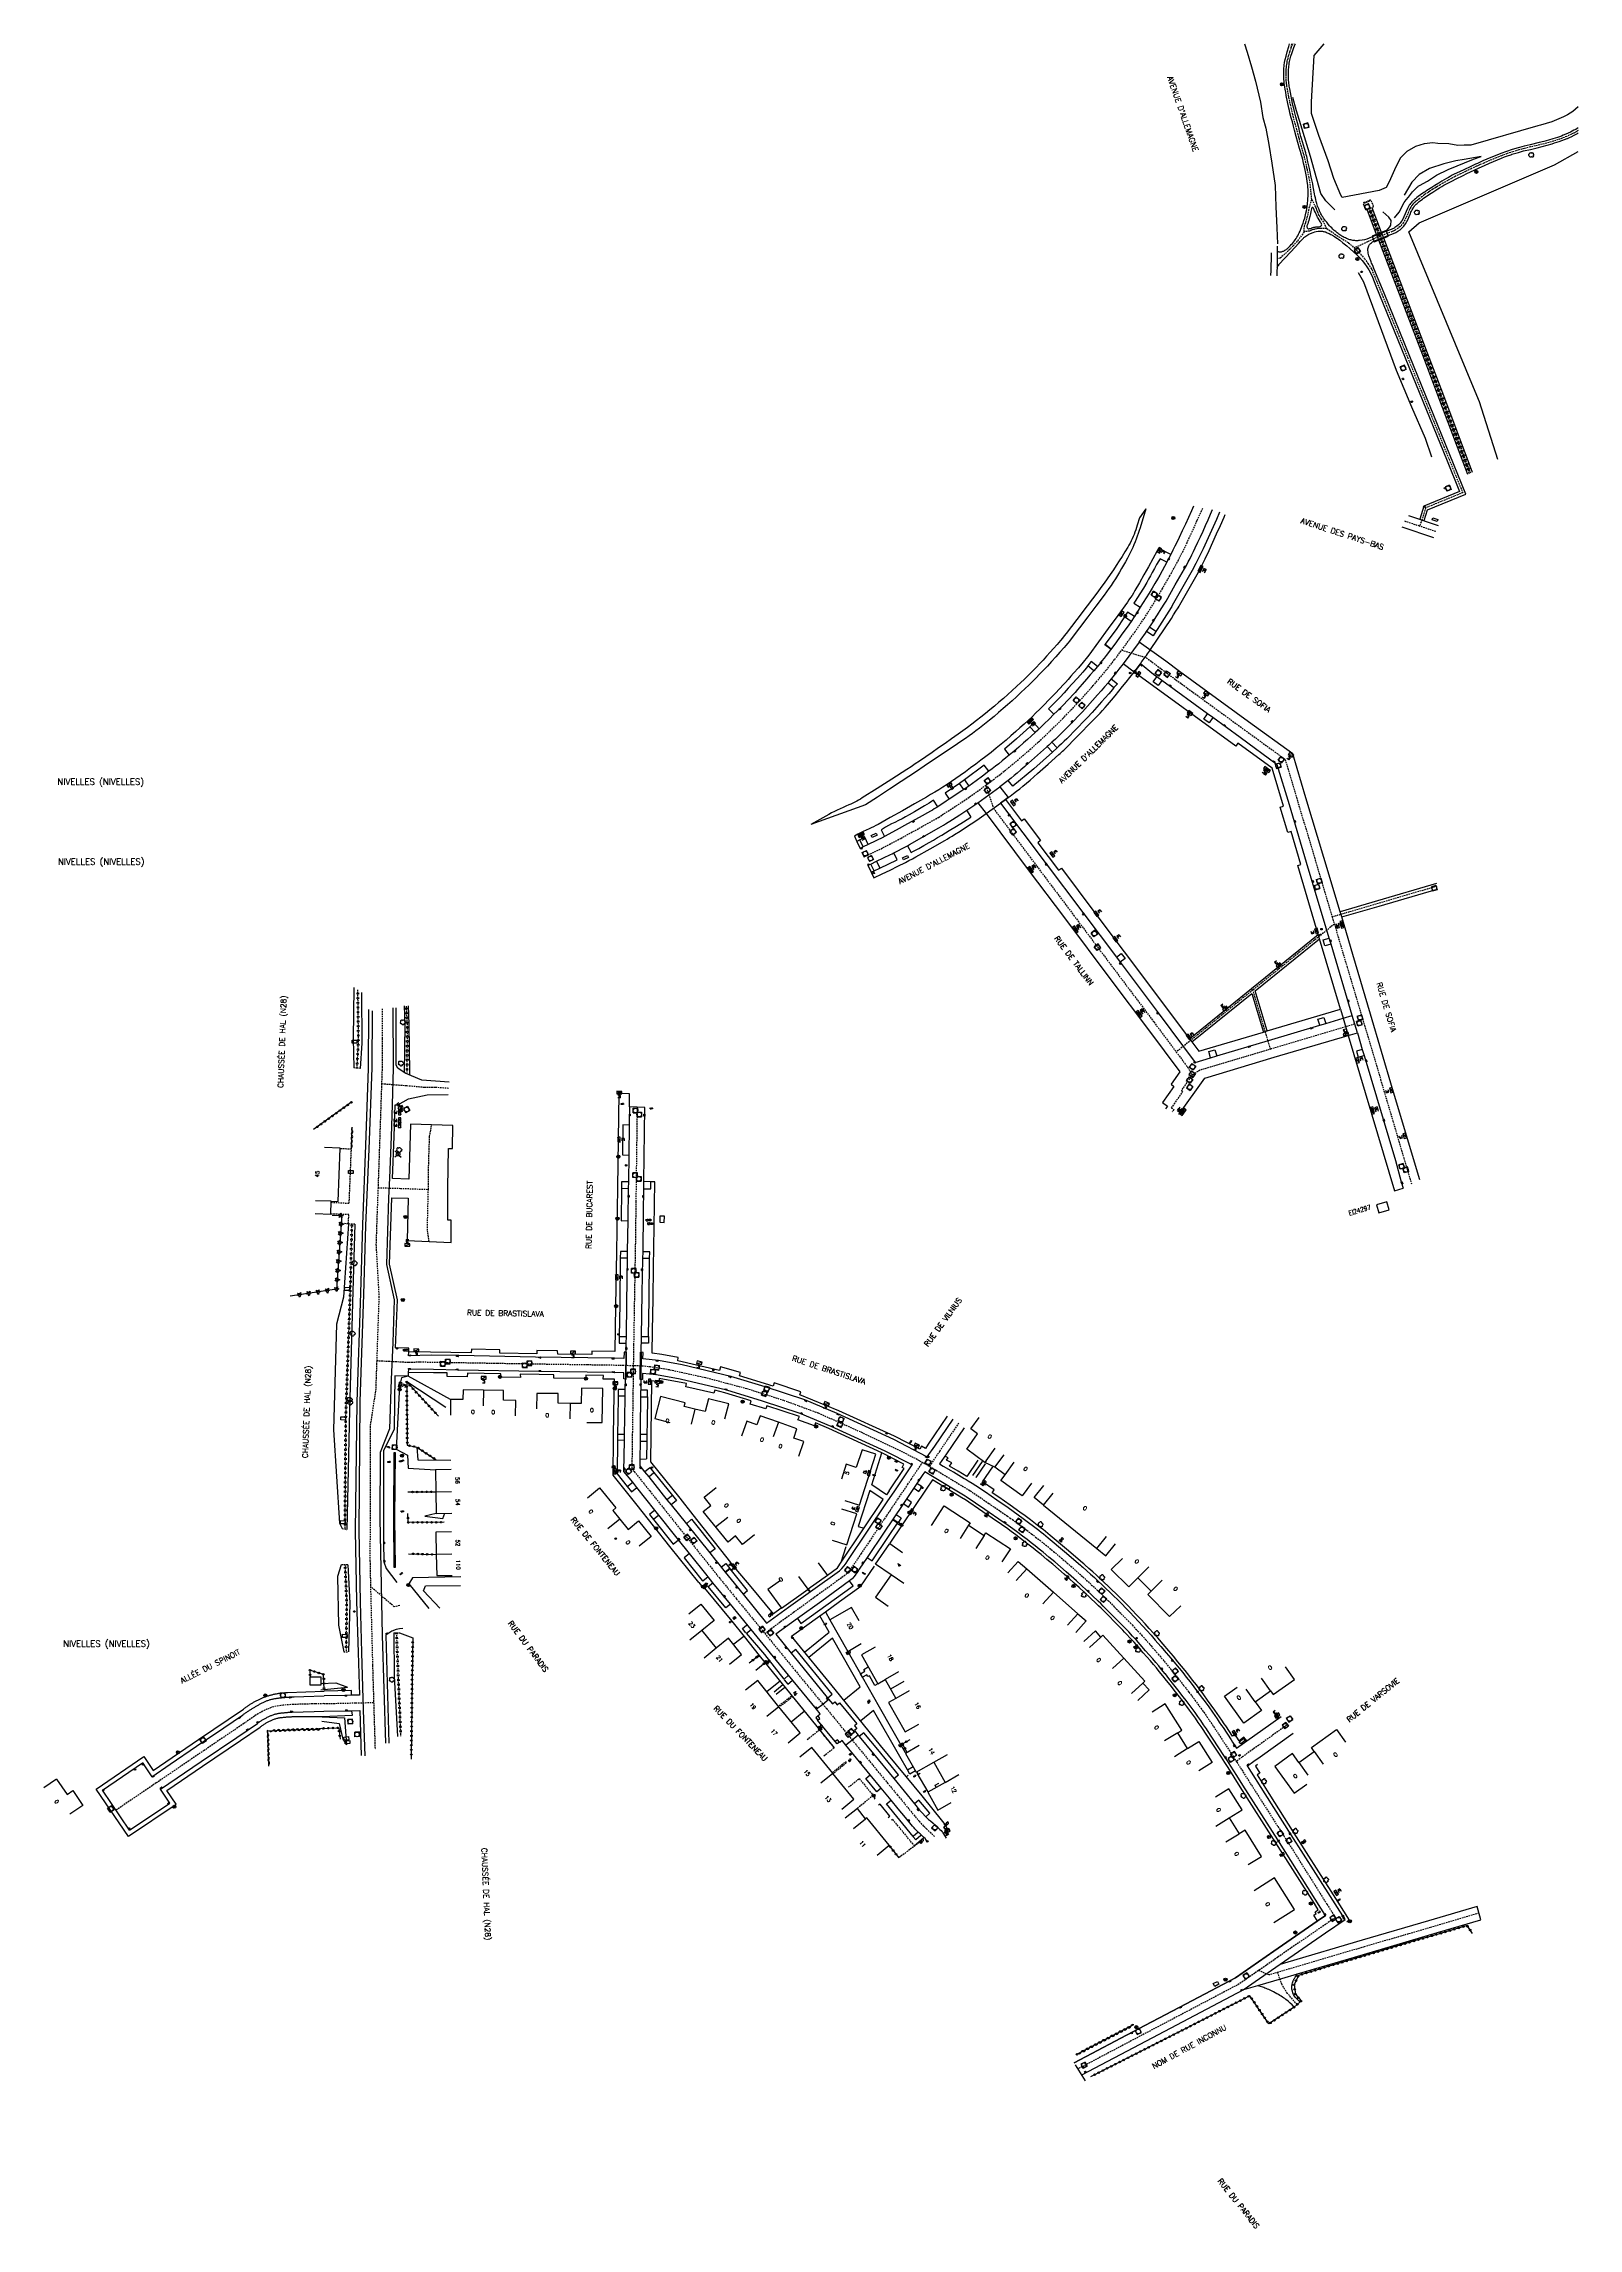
# Model space of a CAD drawing. Header units: millimetres. Extents: x 146507 to 147000, y 144298 to 145000.
import ezdxf
from ezdxf.enums import TextEntityAlignment as Align

# ---------------------------------------------------------------- set-up
doc = ezdxf.new("R2010")
doc.units = ezdxf.units.MM
doc.linetypes.add('DASHED', pattern=[0.75, 0.5, -0.25])
doc.layers.get('0').update_dxf_attribs({"linetype": 'CONTINUOUS'})
for name, color, linetype in [('w0001', 6, 'DASHED'), ('W0003', 5, 'CONTINUOUS'), ('W0004', 5, 'CONTINUOUS'), ('W0006', 2, 'CONTINUOUS'), ('w0008', 7, 'CONTINUOUS'), ('W0010', 4, 'CONTINUOUS'), ('w0014', 7, 'CONTINUOUS'), ('W0016', 2, 'CONTINUOUS'), ('W0017', 7, 'CONTINUOUS'), ('W0051', 7, 'CONTINUOUS'), ('W0060', 7, 'DASHED'), ('W0061', 7, 'CONTINUOUS'), ('W0070', 7, 'DASHED'), ('W0071', 7, 'CONTINUOUS'), ('w0100', 7, 'CONTINUOUS'), ('W0103', 1, 'CONTINUOUS'), ('W0105', 7, 'CONTINUOUS'), ('W0112', 1, 'DASHED'), ('W0113', 2, 'DASHED'), ('W0124', 7, 'CONTINUOUS'), ('W0210', 2, 'CONTINUOUS'), ('W0211', 2, 'CONTINUOUS'), ('W0212', 2, 'CONTINUOUS'), ('W0213', 2, 'CONTINUOUS'), ('W0220', 5, 'DASHED'), ('W0221', 2, 'CONTINUOUS'), ('W0300', 7, 'CONTINUOUS'), ('W0301', 7, 'CONTINUOUS'), ('W0305', 3, 'CONTINUOUS'), ('w0310', 3, 'CONTINUOUS'), ('W0312', 3, 'CONTINUOUS'), ('w0322', 7, 'CONTINUOUS'), ('w0400', 7, 'CONTINUOUS'), ('W0412', 7, 'CONTINUOUS'), ('w0420', 7, 'CONTINUOUS'), ('W0421', 7, 'CONTINUOUS'), ('W0425', 7, 'CONTINUOUS'), ('W0430', 7, 'CONTINUOUS'), ('W0431', 7, 'CONTINUOUS'), ('W0432', 7, 'CONTINUOUS'), ('W0438', 7, 'CONTINUOUS'), ('w0469', 7, 'CONTINUOUS'), ('W0476', 7, 'CONTINUOUS'), ('W0514', 5, 'CONTINUOUS'), ('w0856', 7, 'CONTINUOUS'), ('W0980', 7, 'CONTINUOUS'), ('W0984', 7, 'CONTINUOUS'), ('W0989', 7, 'CONTINUOUS'), ('w0991', 7, 'CONTINUOUS'), ('W1102', 7, 'CONTINUOUS'), ('W1338', 7, 'CONTINUOUS'), ('W1471', 7, 'CONTINUOUS')]:
    doc.layers.add(name, color=color, linetype=linetype)
doc.styles.get("Standard").update_dxf_attribs({"font": 'romans.shx', "width": 0.85})

# ---------------------------------------------------------------- blocks, each defined once
blk = doc.blocks.new('T856')
for p, q in [((-0.125, 0), (0.125, 0)), ((0, 0.125), (0, -0.125))]:
    blk.add_line(p, q)
blk.add_ellipse((0, 0), major_axis=(-0.177, 0.177), ratio=1, start_param=3.9269908, end_param=10.2101761)
blk = doc.blocks.new('T469')
at = {"color": 0, "linetype": 'Continuous', "flags": 128}
for points in [[(-0.35, 0.35), (0.35, -0.35)], [(-0.35, -0.35), (0.35, 0.35)]]:
    blk.add_lwpolyline(points, dxfattribs=at)
at = {"color": 0, "linetype": 'Continuous'}
blk.add_circle((0, 0), 0.5, dxfattribs=at)
blk = doc.blocks.new('t430')
at = {"flags": 128}
for points in [[(0.8, 0.8), (-0.8, 0.8)], [(-0.8, 0.8), (-0.8, 0)], [(0.8, 0.8), (-0.8, 0)], [(-0.8, 0), (0.8, 0)], [(-0.4, 2.1), (0.4, 2.1)], [(-0.4, 2.1), (-0.4, 1.3)], [(-0.4, 1.7), (0, 1.7)], [(-0.4, 1.3), (0.4, 1.3)], [(0.8, 0), (0.8, 0.8)]]:
    blk.add_lwpolyline(points, dxfattribs=at)
blk = doc.blocks.new('T400')
for p, q in [((-0.15, 0.3), (0.15, 0.3)), ((-0.15, -0.25), (-0.15, 0.3)), ((-0.15, 0.15), (0.15, 0.15)), ((-0.15, 0), (0.15, 0)), ((0.15, 0.3), (0.15, -0.25)), ((-0.15, -0.15), (0.15, -0.15)), ((-0.15, -0.25), (-0.15, -0.3)), ((-0.15, -0.3), (0.15, -0.3)), ((0.15, -0.3), (0.15, -0.25))]:
    blk.add_line(p, q)
blk = doc.blocks.new('T420')
for p, q in [((0.75, 0.75), (-0.75, 0.75)), ((-0.75, 0.75), (-0.75, -0.75)), ((0.75, 0.75), (0.75, -0.75)), ((0.75, -0.75), (-0.75, -0.75))]:
    blk.add_line(p, q)
blk.add_ellipse((0, 0), major_axis=(-0.53, 0.53), ratio=1, start_param=3.926991, end_param=10.210176)
blk = doc.blocks.new('T425')
for p, q in [((-0.15, 0.6), (0.15, 0.6)), ((-0.15, 0.6), (-0.15, 0.3)), ((-0.15, 0.3), (0.15, 0.3)), ((-0.15, 0.15), (0.15, 0.15)), ((-0.15, -0.15), (-0.15, 0.15)), ((0, 0.45), (0.15, 0.45)), ((0.15, 0.45), (0.15, 0.3)), ((0.15, 0.15), (0.15, -0.15)), ((0.15, -0.15), (-0.15, -0.15))]:
    blk.add_line(p, q)
blk.add_ellipse((0, 0), major_axis=(-0.106, 0.106), ratio=1, start_param=3.926991, end_param=10.210176)
blk = doc.blocks.new('t432')
at = {"flags": 128}
for points in [[(0.8, 0.8), (-0.8, 0.8)], [(-0.8, 0.8), (-0.8, 0)], [(0.8, 0.8), (-0.8, 0)], [(-0.8, 0), (0.8, 0)], [(-0.4, 2.1), (-0.4, 1.3)], [(-0.4, 1.3), (0.4, 1.3)], [(-0.39, 2.1), (0.41, 2.1)], [(0, 1.7), (0.4, 1.7)], [(0.4, 1.3), (0.4, 1.7)], [(0.8, 0), (0.8, 0.8)]]:
    blk.add_lwpolyline(points, dxfattribs=at)
blk = doc.blocks.new('T412')
for p, q in [((-0.3, 1.2), (0.3, 1.2)), ((-0.3, 1.2), (-0.3, 0.6)), ((-0.3, 0.6), (0.3, 0.6)), ((-0.3, 0.3), (0.3, 0.3)), ((-0.3, -0.3), (-0.3, 0.3)), ((0, 0.9), (0.3, 0.9)), ((0.3, 0.9), (0.3, 0.6)), ((0.3, 0.3), (0.3, -0.3)), ((0.3, -0.3), (-0.3, -0.3))]:
    blk.add_line(p, q)
blk.add_ellipse((0, 0), major_axis=(0.212, 0.212), ratio=1, start_param=5.497787, end_param=11.780972)
blk = doc.blocks.new('T1471')
at = {"color": 0, "linetype": 'Continuous', "flags": 128}
blk.add_lwpolyline([(-0.75, -0.5), (-0.75, 0.5), (0.75, 0.5), (0.75, -0.5), (-0.75, -0.5)], dxfattribs=at)
blk = doc.blocks.new('T301')
for p, q in [((-0.8, 0.51), (-0.86, 0.34)), ((-0.86, 0.34), (-0.86, 0.17)), ((-0.86, 0.17), (-0.74, 0.06)), ((-0.69, 0.63), (-0.8, 0.51)), ((-0.8, -0.06), (-0.74, 0.06)), ((-0.74, 0.06), (-0.69, 0.11)), ((-0.57, 0.69), (-0.69, 0.63)), ((-0.46, 0.69), (-0.57, 0.69)), ((-0.29, 0.63), (-0.46, 0.69)), ((-0.29, 0.63), (-0.17, 0.74)), ((-0.23, 0.57), (-0.29, 0.63)), ((-0.17, 0.74), (-0.06, 0.8)), ((-0.06, 0.8), (0.06, 0.8)), ((0.06, 0.8), (0.23, 0.74)), ((0.23, 0.74), (0.34, 0.63)), ((0.34, 0.63), (0.4, 0.51)), ((0.46, 0.46), (0.34, 0.46)), ((0.4, 0.51), (0.4, 0.46)), ((0.57, 0.4), (0.46, 0.46)), ((0.57, 0.4), (0.69, 0.29)), ((0.69, 0.29), (0.74, 0.17)), ((0.74, 0.06), (0.69, -0.17)), ((0.74, 0.17), (0.74, 0.06)), ((-0.8, -0.17), (-0.8, -0.06)), ((-0.8, -0.23), (-0.8, -0.17)), ((-0.74, -0.34), (-0.8, -0.23)), ((-0.69, -0.4), (-0.74, -0.34)), ((-0.51, -0.46), (-0.69, -0.4)), ((-0.4, -0.46), (-0.51, -0.46)), ((-0.4, -0.46), (-0.34, -0.46)), ((-0.34, -0.46), (-0.34, -0.4)), ((-0.34, -0.51), (-0.34, -0.46)), ((-0.29, -0.63), (-0.34, -0.51)), ((-0.17, -0.74), (-0.29, -0.63)), ((-0.06, -0.8), (-0.17, -0.74)), ((0.06, -0.8), (-0.06, -0.8)), ((0.17, -0.74), (0.06, -0.8)), ((0.23, -0.69), (0.17, -0.74)), ((0.29, -0.46), (0.23, -0.46)), ((0.29, -0.63), (0.23, -0.69)), ((0.46, -0.4), (0.29, -0.46)), ((0.34, -0.51), (0.29, -0.63)), ((0.34, -0.51), (0.34, -0.46)), ((0.57, -0.34), (0.46, -0.4)), ((0.63, -0.29), (0.57, -0.34)), ((0.69, -0.17), (0.63, -0.29))]:
    blk.add_line(p, q)
blk = doc.blocks.new('T300')
for p, q in [((-0.8, 0.51), (-0.86, 0.34)), ((-0.86, 0.34), (-0.86, 0.17)), ((-0.86, 0.17), (-0.74, 0.06)), ((-0.69, 0.63), (-0.8, 0.51)), ((-0.8, -0.06), (-0.74, 0.06)), ((-0.74, 0.06), (-0.69, 0.11)), ((-0.57, 0.69), (-0.69, 0.63)), ((-0.46, 0.69), (-0.57, 0.69)), ((-0.29, 0.63), (-0.46, 0.69)), ((-0.29, 0.63), (-0.17, 0.74)), ((-0.23, 0.57), (-0.29, 0.63)), ((-0.17, 0.74), (-0.06, 0.8)), ((-0.06, 0.8), (0.06, 0.8)), ((0.06, 0.8), (0.23, 0.74)), ((0.23, 0.74), (0.34, 0.63)), ((0.34, 0.63), (0.4, 0.51)), ((0.46, 0.46), (0.34, 0.46)), ((0.4, 0.51), (0.4, 0.46)), ((0.57, 0.4), (0.46, 0.46)), ((0.57, 0.4), (0.69, 0.29)), ((0.69, 0.29), (0.74, 0.17)), ((0.74, 0.06), (0.69, -0.17)), ((0.74, 0.17), (0.74, 0.06)), ((-0.8, -0.17), (-0.8, -0.06)), ((-0.8, -0.23), (-0.8, -0.17)), ((-0.74, -0.34), (-0.8, -0.23)), ((-0.69, -0.4), (-0.74, -0.34)), ((-0.51, -0.46), (-0.69, -0.4)), ((-0.4, -0.46), (-0.51, -0.46)), ((-0.4, -0.46), (-0.34, -0.46)), ((-0.34, -0.46), (-0.34, -0.4)), ((-0.34, -0.51), (-0.34, -0.46)), ((-0.29, -0.63), (-0.34, -0.51)), ((-0.17, -0.74), (-0.29, -0.63)), ((-0.06, -0.8), (-0.17, -0.74)), ((0.06, -0.8), (-0.06, -0.8)), ((0.17, -0.74), (0.06, -0.8)), ((0.23, -0.69), (0.17, -0.74)), ((0.29, -0.46), (0.23, -0.46)), ((0.29, -0.63), (0.23, -0.69)), ((0.46, -0.4), (0.29, -0.46)), ((0.34, -0.51), (0.29, -0.63)), ((0.34, -0.51), (0.34, -0.46)), ((0.57, -0.34), (0.46, -0.4)), ((0.63, -0.29), (0.57, -0.34)), ((0.69, -0.17), (0.63, -0.29))]:
    blk.add_line(p, q)
blk = doc.blocks.new('T476')
for p, q in [((-1, 1), (-0.4, 0.4)), ((-0.2, 0.2), (0.2, -0.2)), ((-0.2, -0.2), (0.2, 0.2)), ((0.4, 0.4), (1, 1)), ((-0.4, -0.4), (-1, -1)), ((0.4, -0.4), (1, -1))]:
    blk.add_line(p, q)
blk.add_ellipse((0, 0), major_axis=(-0.424, 0.424), ratio=1, start_param=3.926991, end_param=10.210176)
blk = doc.blocks.new('t220o')
at = {"color": 0, "linetype": 'Continuous'}
for p, q in [((-0.25, 0.25), (0.25, 0.25)), ((-0.25, -0.25), (0.25, -0.25))]:
    blk.add_line(p, q, dxfattribs=at)
blk = doc.blocks.new('t305o')
for p, q in [((-0.77, 0), (-0.28, 0.21)), ((-0.28, -0.21), (-0.77, 0)), ((-0.28, 0.21), (0, 0.83)), ((0, 0.83), (0.28, 0.21)), ((0.28, 0.21), (0.83, 0)), ((0.83, 0), (0.28, -0.21)), ((-0.49, -0.63), (-0.28, -0.21)), ((0, -0.35), (-0.49, -0.63)), ((0.56, -0.63), (0, -0.35)), ((0.28, -0.21), (0.56, -0.63))]:
    blk.add_line(p, q)
blk = doc.blocks.new('t310o')
at = {"color": 0, "linetype": 'Continuous'}
for centre, start, end in [((-0.5, 0.38), 216.8699, 323.1304), ((0.5, -0.37), 36.8699, 143.1303)]:
    blk.add_arc(centre, 0.625, start, end, dxfattribs=at)
blk = doc.blocks.new('t322o')
at = {"color": 0, "linetype": 'Continuous'}
for radius in [0.25, 0.15]:
    blk.add_circle((0, 0), radius, dxfattribs=at)
blk = doc.blocks.new('T438')
for p, q in [((-0.4, 0.2), (0.4, 0.2)), ((-0.4, -0.2), (-0.4, 0.2)), ((0.15, 1.1), (-0.3, 1.1)), ((-0.3, 1.1), (-0.3, 0.5)), ((-0.3, 0.5), (0.15, 0.5)), ((0.3, 0.65), (0.3, 0.95)), ((0.4, 0.2), (0.4, -0.2))]:
    blk.add_line(p, q)
at = {"flags": 128}
for points in [[(-0.4, -0.2), (0.4, 0.2)], [(0.4, -0.2), (-0.4, -0.2)]]:
    blk.add_lwpolyline(points, dxfattribs=at)
for centre, major_axis, start_param, end_param in [((0.15, 0.95), (0.106, -0.106), 0.785398, 2.356194), ((0.15, 0.65), (0.106, 0.106), 3.926991, 5.497787)]:
    blk.add_ellipse(centre, major_axis=major_axis, ratio=1, start_param=start_param, end_param=end_param)

msp = doc.modelspace()

# ---------------------------------------------------------------- linework, layer by layer
at = {"layer": 'w0001'}
for points in [[(146874.4, 144839.67), (146877.7, 144846.97), (146879.52, 144850.94)], [(146954.26, 144843.33), (146949.03, 144845.07), (146944.17, 144846.69)], [(146770.71, 144738.88), (146776.17, 144741.49), (146782.5, 144744.8), (146789.73, 144748.8), (146794.59, 144751.56), (146799.04, 144754.4), (146804.01, 144757.71), (146809.79, 144761.84), (146814.69, 144765.55), (146819.33, 144769.32), (146823.98, 144773.3), (146828.83, 144777.71), (146834.57, 144783.33), (146839.98, 144789.01), (146844.29, 144793.86), (146848.51, 144798.88), (146851.19, 144802.24), (146853.44, 144805.26), (146857.73, 144811.17), (146860.7, 144815.55), (146863.62, 144820.09), (146866.46, 144824.88), (146868.9, 144829.15), (146871.56, 144833.97), (146874.4, 144839.67)], [(146853.44, 144805.26), (146861.36, 144802.82), (146867.83, 144797.93), (146892.8, 144779.7), (146905.85, 144770.21), (146909.91, 144756.68), (146915.53, 144737.89), (146921.01, 144719.57), (146921.69, 144717.29), (146922.01, 144716.23), (146925.81, 144703.46), (146931.98, 144682.71), (146936.56, 144667.3), (146940.52, 144654), (146943.97, 144642.13), (146946.45, 144633.82)], [(146809.79, 144761.84), (146812.27, 144754.44), (146826.17, 144735.9), (146838.01, 144720.12), (146850.86, 144703), (146863.75, 144685.84), (146870.95, 144676.19), (146874.57, 144671.35), (146876.09, 144668.82)], [(146616.09, 144690.1), (146616.01, 144680.64), (146616.03, 144671.43), (146615.84, 144665.94), (146614.71, 144632.61), (146614.42, 144625.07), (146614.05, 144614.4), (146615, 144597.73), (146614.28, 144577), (146613.97, 144568.01), (146612.18, 144556.02), (146612.15, 144544.77), (146612.13, 144512.79), (146612.29, 144504.59), (146612.95, 144479.3), (146613.3, 144467.3), (146613.76, 144452.27)], [(146928.26, 144685.16), (146901.46, 144677.19), (146878.55, 144670.36), (146876.09, 144668.82), (146872.59, 144663.89), (146873.05, 144663.56), (146869.34, 144658.29), (146870.12, 144657.75), (146869.63, 144657.04)], [(146637.38, 144664.51), (146633.01, 144664.82), (146629.64, 144664.81), (146623.96, 144665.31), (146615.84, 144665.94)], [(146631.1, 144615.36), (146630.55, 144618.95), (146630.87, 144632.08), (146630.97, 144640.31), (146631.27, 144649.12), (146631.95, 144652.83)], [(146697.89, 144658.47), (146697.85, 144655.55), (146697.68, 144643.65), (146697.48, 144628.31), (146697.35, 144617.06), (146697.12, 144603.85), (146696.89, 144590.24), (146696.76, 144582.34), (146696.65, 144575.43), (146696.63, 144573.71), (146696.54, 144566.63), (146696.46, 144561.32), (146696.35, 144554.22), (146696.26, 144547.38), (146696.18, 144542.42), (146696.98, 144541.46), (146701.94, 144535.23), (146706.21, 144529.9), (146711.74, 144522.96), (146718.85, 144514.11), (146721.72, 144510.53)], [(146614.71, 144632.61), (146621.88, 144632.42), (146630.87, 144632.08)], [(146788.52, 144544.93), (146783.2, 144547.69), (146770.26, 144553.87), (146756.01, 144560.22), (146744.95, 144564.28), (146733.09, 144568.04), (146719.88, 144571.56), (146708.24, 144574.11), (146702.19, 144575.05), (146699.71, 144575.34), (146696.65, 144575.43), (146693.63, 144575.51), (146692.14, 144575.55), (146681.9, 144575.71), (146669.22, 144575.89), (146652.94, 144576.16), (146636.2, 144576.45), (146628.14, 144576.58), (146624.48, 144576.48), (146614.28, 144577)], [(146801.1, 144557.05), (146795, 144548.05), (146794.12, 144546.74), (146792.88, 144544.91), (146791.73, 144543.14)], [(146789.48, 144544.43), (146788.17, 144542.52), (146787.68, 144541.81), (146785.77, 144538.95), (146784.72, 144537.38), (146781.41, 144532.49), (146779.1, 144529), (146777.93, 144527.27), (146775.27, 144523.3), (146772.53, 144519.21), (146769.8, 144515.12), (146767.26, 144511.38), (146766.92, 144510.89), (146765.99, 144509.64), (146765.24, 144508.7), (146764.65, 144508.19), (146755.77, 144501.76), (146748, 144496.15), (146740.94, 144491.01), (146738.92, 144489.42)], [(146788.52, 144544.93), (146788.52, 144544.93), (146788.52, 144544.93), (146789.88, 144544.21), (146791.73, 144543.14), (146793.92, 144541.89), (146804.39, 144535.56), (146804.76, 144535.32), (146810.75, 144531.25), (146816.73, 144527.17), (146817.54, 144526.61), (146818.35, 144526.03), (146819.9, 144524.9), (146821.44, 144523.76), (146822.97, 144522.61), (146824.5, 144521.45), (146825.81, 144520.44), (146827.1, 144519.42), (146828.4, 144518.39), (146829.68, 144517.35), (146831.56, 144515.8), (146833.43, 144514.23), (146835.29, 144512.64), (146837.14, 144511.05), (146838.79, 144509.59), (146840.44, 144508.12), (146842.07, 144506.63), (146843.68, 144505.13), (146845.6, 144503.33), (146847.5, 144501.53), (146848.33, 144500.74), (146849.15, 144499.94), (146849.59, 144499.5), (146855.49, 144493.54), (146856.13, 144492.88), (146856.77, 144492.22), (146857.4, 144491.55), (146858.64, 144490.21), (146859.88, 144488.86), (146861.12, 144487.49), (146862.87, 144485.48), (146864.02, 144484.15), (146865.18, 144482.81), (146866.15, 144481.67), (146867.11, 144480.53), (146868.06, 144479.37), (146869.19, 144477.99), (146869.25, 144477.92), (146870.42, 144476.46), (146871.59, 144475), (146873.32, 144472.8), (146875.03, 144470.59), (146876, 144469.33), (146876.96, 144468.05), (146877.91, 144466.77), (146878.85, 144465.48), (146879.8, 144464.15), (146880.73, 144462.81), (146881.66, 144461.47), (146882.57, 144460.12), (146882.9, 144459.62), (146888.21, 144451.53), (146889.31, 144449.85), (146890.21, 144448.44), (146890.39, 144448.16), (146892.36, 144445.07), (146894.31, 144441.97), (146905.47, 144424.5), (146919.33, 144402.5), (146922, 144398.28), (146917.56, 144395.18), (146903.56, 144385.54), (146897.35, 144381.22), (146891.14, 144376.91), (146877.26, 144369.59), (146859.93, 144360.48), (146839.35, 144349.6)], [(146721.72, 144510.53), (146722.68, 144509.3), (146724.21, 144507.42), (146729.83, 144500.51), (146736.48, 144492.4), (146748.52, 144477.7), (146757.44, 144466.86), (146758.69, 144465.35), (146765.69, 144456.75), (146766.91, 144455.27), (146774.72, 144445.73), (146778.26, 144441.44), (146781.43, 144437.58), (146788.4, 144429.16), (146788.97, 144428.53), (146789.93, 144427.56), (146790.79, 144426.74), (146791.92, 144425.63), (146791.92, 144425.63), (146791.92, 144425.63), (146793.44, 144424.15)], [(146621.7, 144498.43), (146619.92, 144498.03), (146612.29, 144504.59)], [(146575.63, 144463.32), (146571.59, 144460.54)], [(146578.34, 144464.84), (146575.63, 144463.32)], [(146581.11, 144465.96), (146578.34, 144464.84)], [(146584.27, 144466.45), (146581.11, 144465.96)], [(146587.51, 144466.67), (146584.27, 144466.45)], [(146594.49, 144466.87), (146587.51, 144466.67)], [(146597.36, 144466.94), (146594.49, 144466.87)], [(146597.36, 144466.94), (146601.77, 144467.05), (146607.55, 144467.19), (146613.3, 144467.3)], [(146571.59, 144460.54), (146558.9, 144451.93)], [(146906.57, 144460.14), (146892.08, 144449.78), (146890.21, 144448.44)], [(146558.9, 144451.93), (146548.16, 144444.64)], [(146545.13, 144442.57), (146543.51, 144441.46)], [(146548.16, 144444.64), (146545.13, 144442.57)], [(146543.51, 144441.46), (146530.6, 144432.75)]]:
    msp.add_lwpolyline(points, dxfattribs=at)
at = {"layer": 'W0003'}
for points in [[(146694.5, 144579.82), (146694.22, 144579.83), (146694.11, 144571.15), (146694.39, 144571.15)], [(146699.1, 144571.03), (146698.84, 144571.03), (146698.95, 144579.77), (146699.21, 144579.76)]]:
    msp.add_lwpolyline(points, close=True, dxfattribs=at)
at = {"layer": 'W0004'}
msp.add_lwpolyline([(146619.79, 144510.8), (146620.27, 144510.81), (146620.15, 144526.64), (146620.27, 144547.44), (146619.79, 144547.44), (146619.67, 144526.64)], close=True, dxfattribs=at)
at = {"layer": 'W0006'}
for points in [[(146901.39, 144932.84), (146901.36, 144930.82), (146901.31, 144928.81), (146901.26, 144927.19), (146901.2, 144925.58)], [(146884.87, 144849.57), (146883.84, 144847.19), (146882.8, 144844.81), (146881.74, 144842.45), (146880.65, 144840.09), (146879.54, 144837.75), (146878.41, 144835.42), (146877.24, 144833.1), (146876.05, 144830.81), (146869.68, 144819.54), (146869.51, 144819.24), (146869.33, 144818.94), (146867.1, 144815.43), (146864.86, 144811.93), (146864.43, 144811.26), (146862.4, 144812.64)], [(146867.9, 144833.5), (146865.74, 144834.62), (146865.35, 144833.95), (146864.63, 144832.7), (146863.93, 144831.44), (146863.25, 144830.18), (146862.67, 144829.11), (146862.07, 144828.05), (146861.47, 144827), (146860.39, 144825.18), (146859.29, 144823.37), (146858.55, 144822.19), (146857.8, 144821.02), (146857.37, 144820.35), (146859.41, 144819.01)], [(146856.42, 144814.5), (146854.36, 144815.91), (146851.63, 144811.91), (146848.07, 144807.09), (146850.02, 144805.6), (146848.06, 144807.12), (146850.01, 144805.59)], [(146844.48, 144798.63), (146842.61, 144800.21), (146842.09, 144799.57), (146841.51, 144798.87), (146840.91, 144798.17), (146839.25, 144796.29), (146837.58, 144794.42), (146836.27, 144792.99), (146834.96, 144791.56), (146833.63, 144790.14), (146832.6, 144789.06), (146831.56, 144787.98), (146830.51, 144786.91), (146829.96, 144786.35), (146831.68, 144784.64)], [(146849.04, 144794.8), (146850.94, 144793.21), (146850.44, 144792.62), (146849.3, 144791.27), (146848.15, 144789.93), (146846.98, 144788.61), (146845.48, 144786.93), (146843.95, 144785.26), (146842.41, 144783.61), (146840.98, 144782.09), (146839.54, 144780.58), (146838.09, 144779.09), (146836.63, 144777.6), (146835.81, 144776.78), (146834.98, 144775.97), (146834.14, 144775.17), (146833.29, 144774.39), (146832.69, 144773.84), (146831.05, 144775.65)], [(146825.62, 144778.8), (146823.95, 144780.59), (146819.63, 144776.74), (146815.8, 144773.45), (146817.36, 144771.56)], [(146829.56, 144774.28), (146831.23, 144772.47), (146825.19, 144767.12), (146818.47, 144761.53), (146816.97, 144763.44)], [(146810.8, 144766.34), (146809.28, 144768.28), (146802.96, 144763.62), (146804.35, 144761.59)], [(146802.74, 144760.46), (146801.36, 144762.42), (146796.76, 144759.36), (146798.08, 144757.38)], [(146794.42, 144754.97), (146793.06, 144757.04), (146792.41, 144756.62), (146791.67, 144756.15), (146790.93, 144755.69), (146790.18, 144755.24), (146788.53, 144754.27), (146786.87, 144753.32), (146785.2, 144752.37), (146784.06, 144751.74), (146782.91, 144751.12), (146781.76, 144750.52), (146780.59, 144749.93), (146779.59, 144749.42), (146778.6, 144748.89), (146777.61, 144748.35), (146776.63, 144747.8), (146776.24, 144747.58), (146777.29, 144745.38)], [(146784.71, 144742.45), (146785.9, 144740.31), (146786.6, 144740.69), (146788.28, 144741.6), (146789.95, 144742.53), (146791.61, 144743.47), (146792.98, 144744.26), (146794.35, 144745.06), (146795.71, 144745.87), (146798.04, 144747.28), (146800.36, 144748.71), (146802.67, 144750.15), (146804.97, 144751.61), (146805.01, 144751.64), (146805.03, 144751.67), (146805.04, 144751.72), (146805.03, 144751.76), (146805.01, 144751.8), (146803.67, 144753.84)], [(146770.44, 144742.04), (146769.4, 144744.3), (146768.46, 144743.82), (146769.46, 144741.58)], [(146771.96, 144736.17), (146773.02, 144733.94), (146773.96, 144734.37), (146772.91, 144736.57)], [(146774.76, 144737.45), (146775.8, 144735.27), (146781.35, 144737.96), (146780.29, 144740.15)], [(146695.33, 144652.72), (146693.31, 144652.76), (146693.2, 144643.14), (146695.18, 144643.1)], [(146695.04, 144632.41), (146692.83, 144632.24), (146692.71, 144622.02), (146694.93, 144622.05)], [(146694.69, 144609.98), (146692.49, 144610.02), (146692.28, 144595.38), (146692.11, 144584.84), (146694.35, 144584.82)], [(146699.3, 144584.84), (146701.51, 144584.79), (146701.71, 144596.73), (146701.9, 144609.86), (146699.69, 144609.92)], [(146694.05, 144565.65), (146691.82, 144565.66), (146691.73, 144558.4), (146691.61, 144553.51), (146693.88, 144553.47)], [(146699.02, 144565.47), (146701.2, 144565.43), (146701.08, 144557.48), (146701.02, 144553.33), (146698.83, 144553.39)], [(146693.83, 144551.45), (146691.59, 144551.51), (146691.44, 144540.73), (146694.72, 144536.63), (146696.49, 144538.04)], [(146698.85, 144551.25), (146700.98, 144551.2), (146700.88, 144545.54)], [(146698.7, 144545.48), (146700.88, 144545.54)], [(146701.59, 144539.73), (146703.27, 144541.16), (146709.19, 144533.83), (146707.44, 144532.37)], [(146704.9, 144527.43), (146703.17, 144526.06), (146709.42, 144518.13), (146711.19, 144519.5)], [(146713.7, 144524.67), (146715.34, 144526.15), (146722.93, 144516.68), (146721.22, 144515.35)], [(146771.73, 144513.82), (146773.29, 144512.75), (146778.58, 144520.62), (146781.47, 144524.9), (146779.86, 144525.96)], [(146714.65, 144515.2), (146712.97, 144513.79), (146718.79, 144506.51)], [(146720.66, 144507.65), (146718.96, 144506.29), (146718.79, 144506.51)], [(146727.82, 144498.87), (146726.37, 144497.67), (146720.67, 144504.53), (146722.19, 144505.78)], [(146731.89, 144502.1), (146733.33, 144503.29), (146727.72, 144510.2), (146726.26, 144509.03)], [(146749.37, 144494.27), (146750.48, 144492.69), (146767.19, 144504.8), (146766.09, 144506.36)], [(146746.51, 144476.05), (146745.04, 144474.85), (146738.93, 144482.75), (146733.04, 144489.54), (146734.47, 144490.75)], [(146759.05, 144468.77), (146760.54, 144469.99), (146748.81, 144484.32), (146747.36, 144483.14)], [(146780.27, 144442.86), (146781.76, 144444.08), (146775.13, 144452.2), (146770.66, 144457.6), (146769.16, 144456.41)], [(146776.25, 144439.79), (146774.79, 144438.57), (146771.27, 144442.88), (146772.71, 144444.08)], [(146788.11, 144425.71), (146786.48, 144424.32), (146777.96, 144434.72), (146779.41, 144435.93)], [(146779.42, 144435.94), (146779.42, 144435.94)], [(146790.52, 144430.62), (146791.8, 144431.73), (146788.33, 144435.93), (146786.89, 144434.76)]]:
    msp.add_lwpolyline(points, dxfattribs=at)
at = {"layer": 'w0008'}
for points in [[(146876.5, 144851.46), (146875.83, 144849.97), (146874.85, 144847.82), (146873.86, 144845.67), (146872.86, 144843.52), (146871.85, 144841.38), (146871.2, 144840.02), (146870.53, 144838.66), (146869.86, 144837.31), (146869.17, 144835.97), (146867.97, 144833.63), (146867.9, 144833.5), (146867.17, 144832.11), (146866.42, 144830.74), (146865.67, 144829.37), (146864.9, 144828.01), (146864.11, 144826.65), (146863.2, 144825.11), (146862.27, 144823.57), (146861.33, 144822.04), (146860.37, 144820.52), (146859.41, 144819.01), (146857.83, 144816.58), (146857.49, 144816.07), (146857.45, 144816), (146856.42, 144814.5), (146855.14, 144812.65), (146853.84, 144810.81), (146852.52, 144808.98), (146851.18, 144807.16), (146849.84, 144805.35), (146848.47, 144803.55), (146847.78, 144802.66), (146847.08, 144801.77), (146846.38, 144800.89), (146845.66, 144800.02), (146844.48, 144798.63), (146843.33, 144797.28), (146842.18, 144795.95), (146840.74, 144794.29), (146839.29, 144792.64), (146838.45, 144791.7), (146837.6, 144790.77), (146836.74, 144789.84), (146835.88, 144788.93), (146834.84, 144787.84), (146833.8, 144786.77), (146832.74, 144785.7), (146831.68, 144784.64), (146830.11, 144783.09), (146828.53, 144781.55), (146827.74, 144780.78), (146826.94, 144780.03), (146826.46, 144779.58), (146825.62, 144778.8), (146824.4, 144777.67), (146823.16, 144776.56), (146821.91, 144775.45), (146820.41, 144774.14), (146818.89, 144772.85), (146817.36, 144771.56), (146816.23, 144770.63), (146815.09, 144769.7), (146813.95, 144768.78), (146812.9, 144767.96), (146811.85, 144767.15), (146810.8, 144766.34), (146808.77, 144764.81), (146806.73, 144763.3), (146805.55, 144762.44), (146804.35, 144761.59), (146803.03, 144760.66), (146802.74, 144760.46), (146802.08, 144760.02), (146798.08, 144757.38), (146797.06, 144756.71), (146794.42, 144754.97), (146793.85, 144754.61), (146793.27, 144754.25), (146792.69, 144753.9), (146792.1, 144753.57), (146788.41, 144751.5), (146784.71, 144749.45), (146781, 144747.41), (146777.29, 144745.38), (146776.99, 144745.22), (146772.06, 144742.83), (146770.44, 144742.04), (146769.46, 144741.58)], [(146949.11, 144635.15), (146940.41, 144664.39), (146933.29, 144688.36), (146927.59, 144707.54), (146924.11, 144719.56), (146923.58, 144721.24), (146918.27, 144738.7), (146912.54, 144757.8), (146908.33, 144771.96), (146894.14, 144782.25), (146872.03, 144798.41), (146867.56, 144801.68), (146859.04, 144807.84), (146859.71, 144808.79), (146861.05, 144810.69), (146861.42, 144811.22), (146862.27, 144812.44), (146862.4, 144812.64), (146862.87, 144813.33), (146863.33, 144814.03), (146863.78, 144814.73), (146864.97, 144816.6), (146866.15, 144818.48), (146867.32, 144820.37), (146867.51, 144820.69), (146867.7, 144821.02), (146870.64, 144826.19), (146873.58, 144831.38), (146874.19, 144832.48), (146874.79, 144833.58), (146875.37, 144834.7), (146875.95, 144835.82), (146876.51, 144836.95), (146877.05, 144838.08), (146877.9, 144839.88), (146878.73, 144841.68), (146879.55, 144843.49), (146880.35, 144845.3), (146881.14, 144847.12), (146881.92, 144848.95), (146882.54, 144850.42)], [(146945.5, 144848.47), (146955.05, 144845.27)], [(146953.59, 144841.32), (146943.51, 144844.69)], [(146863.63, 144797.45), (146859.43, 144800.87), (146857.45, 144798.22), (146853.87, 144800.83), (146852.55, 144799.13), (146851.92, 144798.33), (146851.28, 144797.54), (146850.69, 144796.81), (146850.1, 144796.08), (146849.21, 144795.01), (146849.04, 144794.8), (146847.95, 144793.49), (146846.84, 144792.2), (146845.71, 144790.91), (146844.09, 144789.09), (146842.46, 144787.28), (146840.81, 144785.48), (146839.48, 144784.07), (146838.14, 144782.66), (146836.8, 144781.26), (146835.43, 144779.88), (146834.36, 144778.8), (146833.26, 144777.74), (146832.16, 144776.69), (146831.05, 144775.65), (146830.01, 144774.69), (146829.56, 144774.28), (146829.32, 144774.07), (146823.56, 144768.94), (146822.33, 144767.85), (146821.08, 144766.78), (146819.83, 144765.72), (146818.89, 144764.95), (146817.93, 144764.19), (146816.97, 144763.44), (146814.29, 144761.4), (146816.96, 144757.92), (146816.13, 144757.28), (146814.58, 144756.13), (146828.87, 144737.07), (146840.96, 144720.98), (146851.73, 144706.64), (146852.93, 144705.01), (146865.48, 144688.31), (146877.02, 144672.88), (146881.98, 144674.36), (146883.94, 144674.94), (146900.54, 144679.9), (146917, 144684.8), (146918.91, 144685.39), (146924.5, 144687.04), (146927.44, 144687.93), (146920.62, 144710.83), (146920.05, 144712.75), (146912.79, 144737.08), (146907.27, 144755.55), (146903.37, 144768.46), (146891.47, 144777.16), (146882.65, 144783.59), (146881.02, 144784.78), (146866.29, 144795.47), (146864.68, 144796.69), (146863.63, 144797.45)], [(146771.96, 144736.17), (146772.91, 144736.57), (146774.76, 144737.45), (146777, 144738.54), (146779.24, 144739.62), (146779.77, 144739.88), (146780.29, 144740.15), (146784.26, 144742.21), (146784.71, 144742.45), (146785.03, 144742.62), (146785.34, 144742.79), (146790.05, 144745.47), (146794.75, 144748.15), (146795.47, 144748.57), (146796.18, 144749), (146796.89, 144749.44), (146799.16, 144750.89), (146801.42, 144752.36), (146803.67, 144753.84), (146807.3, 144756.24), (146809.96, 144752.74), (146823.46, 144734.73), (146835.07, 144719.27), (146849.99, 144699.37), (146862.02, 144683.36), (146872.11, 144669.81), (146869.29, 144665.82), (146870.21, 144665.16), (146866.56, 144659.94), (146868.12, 144658.86), (146867.53, 144658)], [(146611.69, 144689.83), (146611.53, 144670.9), (146610.71, 144646.23), (146609.73, 144620.77), (146609.08, 144598.8), (146607.87, 144563.84), (146607.4, 144522.48), (146607.83, 144499.87), (146608.32, 144483.38), (146608.73, 144469.67), (146606.22, 144469.62), (146604.81, 144469.59), (146597.4, 144469.41)], [(146637.51, 144666.52), (146628.76, 144667.14), (146623.45, 144669.42), (146621.02, 144671), (146620.52, 144671.96), (146620.49, 144690.37)], [(146871.73, 144656.09), (146880.07, 144667.83), (146902.37, 144674.49), (146926.13, 144681.55), (146929.08, 144682.39), (146930.67, 144677.05), (146931.24, 144675.12), (146941.32, 144641.32), (146943.18, 144634.48), (146943.78, 144632.49)], [(146793.29, 144549.67), (146790.9, 144546.22), (146780.25, 144551.77), (146762.13, 144560.16), (146751.75, 144564.46), (146739.03, 144568.65), (146727.97, 144571.96), (146712.29, 144575.77), (146704.73, 144577.09), (146699.75, 144577.68), (146699.78, 144579.73), (146699.21, 144579.76), (146699.3, 144584.84), (146699.53, 144598.75), (146699.69, 144609.92), (146699.77, 144612.07), (146699.92, 144624.72), (146700.03, 144632.28), (146700.02, 144634.58), (146700.38, 144658.37), (146695.41, 144658.56), (146695.33, 144652.72), (146695.18, 144643.1), (146695.09, 144634.49), (146695.04, 144632.41), (146694.93, 144622.05), (146694.73, 144612.09), (146694.69, 144609.98), (146694.48, 144595.63), (146694.35, 144584.82), (146694.3, 144582.66), (146694.22, 144579.83), (146693.71, 144579.83), (146693.65, 144577.81), (146690.67, 144577.89), (146673.49, 144578.09), (146665.31, 144578.25), (146640.62, 144578.69), (146631.84, 144578.84), (146624.52, 144578.65), (146624.57, 144579.93), (146624.58, 144581.08), (146620.34, 144581.22), (146620.91, 144596.66), (146618.37, 144608.04), (146619.1, 144629.33), (146619.1, 144629.37), (146624.42, 144629.24), (146624.02, 144615.67), (146638.18, 144615.04), (146638.22, 144622.23), (146637.07, 144622.23), (146637.14, 144632.57), (146637.35, 144645.21), (146638.64, 144645.21), (146638.72, 144652.62), (146625.18, 144653.04), (146624.59, 144635.41), (146619.34, 144635.6), (146619.34, 144635.61), (146619.86, 144649.04), (146620.18, 144659.22), (146620.18, 144659.22), (146621.11, 144659.21), (146624.46, 144661.19), (146630.51, 144662.49), (146637.26, 144662.5)], [(146720.39, 144508.04), (146714.65, 144515.2), (146711.19, 144519.5), (146703.59, 144529.07), (146697.81, 144536.35), (146696.49, 144538.04), (146693.65, 144541.53), (146693.83, 144551.45), (146693.88, 144553.47), (146693.91, 144558.38), (146694.05, 144565.65), (146694.09, 144567.79), (146694.11, 144571.15), (146693.57, 144571.23), (146693.61, 144573.21), (146690.6, 144573.28), (146673.12, 144573.52), (146666.31, 144573.65), (146640.57, 144574.06), (146632.51, 144574.23), (146624.44, 144574.31), (146624.43, 144573.33), (146624.39, 144572.15), (146620.06, 144572.18), (146619.86, 144554.93), (146616.49, 144548.21), (146616.42, 144525.7), (146616.45, 144518.79), (146616.61, 144512.44), (146617.34, 144510.38), (146620.72, 144505.84)], [(146780.57, 144535.27), (146786.12, 144543.65), (146777.46, 144548.01), (146760.21, 144555.98), (146750.22, 144560.08), (146738.15, 144564.1), (146726.7, 144567.58), (146711.75, 144571.13), (146704.1, 144572.53), (146699.66, 144573), (146699.6, 144571.01), (146699.1, 144571.03), (146698.87, 144556.99), (146698.83, 144553.39), (146698.85, 144551.25), (146698.7, 144545.48), (146698.7, 144543.31), (146700.3, 144541.4), (146701.59, 144539.73), (146707.44, 144532.37), (146708.82, 144530.73), (146713.7, 144524.67), (146721.22, 144515.35), (146723.05, 144513.02)], [(146799.19, 144558.34), (146793.29, 144549.67)], [(146802.86, 144555.54), (146797.2, 144547.19), (146797.2, 144547.19), (146797.2, 144547.19), (146794.96, 144543.98), (146794.96, 144543.98), (146796.17, 144543.25), (146798.55, 144541.85), (146799.3, 144541.41), (146799.41, 144541.34), (146802.91, 144539.26), (146803.54, 144538.88), (146804.17, 144538.49), (146805.39, 144537.72), (146806.61, 144536.94), (146809.72, 144534.91), (146813.39, 144532.43), (146817.02, 144529.89), (146820.17, 144527.61), (146821.84, 144526.38), (146823.5, 144525.14), (146825.15, 144523.89), (146826.8, 144522.63), (146827.57, 144522.03), (146828.34, 144521.42), (146829.1, 144520.8), (146829.86, 144520.17), (146835.02, 144515.8), (146840.18, 144511.42), (146840.57, 144511.09), (146840.96, 144510.75), (146842.21, 144509.62), (146843.46, 144508.5), (146844.67, 144507.4), (146845.88, 144506.29), (146847.13, 144505.13), (146848.37, 144503.95), (146849.6, 144502.77), (146850.83, 144501.57), (146852.15, 144500.26), (146853.47, 144498.94), (146854.77, 144497.61), (146856.06, 144496.27), (146857.45, 144494.81), (146858.82, 144493.35), (146860.18, 144491.87), (146861.54, 144490.38), (146862.89, 144488.88), (146864.22, 144487.37), (146866, 144485.34), (146867.76, 144483.29), (146869.24, 144481.53), (146870.72, 144479.76), (146871.88, 144478.34), (146873.03, 144476.91), (146874.17, 144475.47), (146875.39, 144473.9), (146876.6, 144472.31), (146877.8, 144470.72), (146878.99, 144469.11), (146880.18, 144467.49), (146881.36, 144465.87), (146882.53, 144464.24), (146883.29, 144463.17), (146884.03, 144462.09), (146884.77, 144461.01), (146885.5, 144459.92), (146885.96, 144459.23), (146888.52, 144455.34), (146889.04, 144454.56), (146890.32, 144452.6), (146904.64, 144462.83)], [(146838.14, 144351.56), (146858.85, 144362.51), (146876.19, 144371.63), (146889.94, 144378.89), (146902.25, 144387.43), (146916.23, 144397.07), (146918.84, 144398.92), (146917.36, 144401.26), (146903.5, 144423.25), (146892.35, 144440.73), (146890.39, 144443.82), (146888.43, 144446.91), (146887.36, 144448.59), (146886.27, 144450.25), (146880.96, 144458.34), (146880.64, 144458.82), (146879.74, 144460.16), (146878.82, 144461.49), (146877.9, 144462.81), (146876.97, 144464.12), (146876.04, 144465.39), (146875.1, 144466.66), (146874.15, 144467.92), (146873.2, 144469.17), (146871.49, 144471.37), (146869.77, 144473.56), (146868.61, 144475.01), (146867.44, 144476.46), (146867.39, 144476.52), (146866.26, 144477.9), (146865.33, 144479.04), (146864.38, 144480.17), (146863.42, 144481.3), (146862.27, 144482.63), (146861.11, 144483.95), (146859.38, 144485.94), (146858.16, 144487.29), (146856.93, 144488.63), (146855.7, 144489.97), (146855.08, 144490.62), (146854.46, 144491.27), (146853.84, 144491.91), (146847.95, 144497.86), (146847.52, 144498.28), (146846.71, 144499.07), (146845.9, 144499.85), (146844, 144501.64), (146842.1, 144503.43), (146840.49, 144504.92), (146838.88, 144506.39), (146837.25, 144507.85), (146835.61, 144509.3), (146833.78, 144510.88), (146831.93, 144512.45), (146830.08, 144514.01), (146828.21, 144515.55), (146826.94, 144516.58), (146825.66, 144517.6), (146824.38, 144518.6), (146823.09, 144519.6), (146821.57, 144520.75), (146820.05, 144521.9), (146818.52, 144523.03), (146816.99, 144524.15), (146816.2, 144524.71), (146815.41, 144525.26), (146809.45, 144529.33), (146803.48, 144533.38), (146803.16, 144533.59), (146792.72, 144539.9), (146790.23, 144541.4), (146789.61, 144540.5), (146786.65, 144536.08), (146783.36, 144531.2), (146779.86, 144525.96), (146777.2, 144522.01), (146771.73, 144513.82), (146769.18, 144510.07), (146768.81, 144509.53), (146768.21, 144508.72), (146767.83, 144508.22), (146767.46, 144507.7), (146766.92, 144507.07), (146766.58, 144506.77), (146766.09, 144506.36), (146757.13, 144499.87), (146749.37, 144494.27), (146742.41, 144489.2), (146747.36, 144483.14), (146756.64, 144471.69), (146759.36, 144468.39), (146760.6, 144466.83), (146761.4, 144467.47), (146762.08, 144466.61), (146762.8, 144467.18), (146768.44, 144460.42), (146767.67, 144459.76), (146768.36, 144459), (146767.61, 144458.33), (146768.83, 144456.83), (146769.16, 144456.41), (146773.76, 144450.85), (146780.27, 144442.86), (146786.88, 144434.77), (146788.51, 144432.75), (146788.51, 144432.75), (146789.35, 144431.83), (146790.41, 144430.73), (146790.52, 144430.62), (146790.98, 144430.16), (146791.21, 144429.95), (146791.41, 144429.77), (146792.01, 144429.27), (146792.86, 144428.55), (146793.71, 144427.81), (146794.29, 144427.29), (146794.87, 144426.76), (146794.99, 144426.65), (146795.1, 144426.53), (146795.44, 144426.17), (146795.78, 144425.79), (146795.91, 144425.64), (146796.03, 144425.48), (146796.15, 144425.29), (146796.26, 144425.09), (146797.09, 144423.78)], [(146723.05, 144513.02), (146723.69, 144512.23), (146726.11, 144509.21), (146731.89, 144502.1), (146739.46, 144492.81), (146746.51, 144497.91), (146762.81, 144509.62), (146763.62, 144510.3), (146764.31, 144511.16), (146764.98, 144512.03), (146765.57, 144512.9), (146778.16, 144531.73), (146780.57, 144535.27)], [(146791.04, 144422.7), (146790.81, 144423), (146790.57, 144423.29), (146790.49, 144423.38), (146790.4, 144423.48), (146789.8, 144424.08), (146788.99, 144424.87), (146788.73, 144425.12), (146788.47, 144425.35), (146788.28, 144425.52), (146788.11, 144425.7), (146787.08, 144426.75), (146786.82, 144427.02), (146786.56, 144427.31), (146786.31, 144427.6), (146784.01, 144430.37), (146781.71, 144433.14), (146779.42, 144435.92), (146776.25, 144439.79), (146772.71, 144444.08), (146764.9, 144453.62), (146763.68, 144455.11), (146762.91, 144454.48), (146762.82, 144454.58), (146762.21, 144455.35), (146761.49, 144454.79), (146761.42, 144454.73), (146755.81, 144461.58), (146755.89, 144461.65), (146756.58, 144462.2), (146755.95, 144463), (146755.9, 144463.07), (146756.68, 144463.7), (146755.43, 144465.21), (146746.52, 144476.04), (146734.47, 144490.75), (146727.82, 144498.87), (146722.19, 144505.78), (146720.66, 144507.65), (146720.39, 144508.04)], [(146622.68, 144491.03), (146621.61, 144490.97), (146620.55, 144490.78), (146619.12, 144490.22), (146617.17, 144488.92), (146618.17, 144454.23)], [(146534.97, 144426.34), (146526.22, 144439.17), (146539.13, 144447.88), (146542.13, 144443.48), (146548.01, 144447.51), (146556.49, 144453.25), (146565.19, 144459.16), (146571.17, 144463.22)], [(146571.17, 144463.22), (146571.37, 144463.37), (146571.58, 144463.52), (146571.78, 144463.67), (146571.99, 144463.82), (146572.19, 144463.96), (146572.4, 144464.11), (146572.61, 144464.25), (146572.82, 144464.39), (146573.03, 144464.53), (146573.24, 144464.67), (146573.45, 144464.81), (146573.66, 144464.94), (146573.87, 144465.08), (146574.09, 144465.21), (146574.3, 144465.34), (146574.52, 144465.48), (146574.74, 144465.61), (146574.95, 144465.73), (146575.17, 144465.86), (146575.39, 144465.99), (146575.61, 144466.11), (146575.82, 144466.23), (146576.04, 144466.35), (146576.26, 144466.47), (146576.47, 144466.6), (146576.69, 144466.72), (146576.91, 144466.83), (146577.13, 144466.95), (146577.34, 144467.07), (146577.56, 144467.18), (146577.79, 144467.29), (146578.01, 144467.4), (146578.23, 144467.51), (146578.46, 144467.61), (146578.68, 144467.71), (146578.91, 144467.8), (146579.14, 144467.9), (146579.38, 144467.99), (146579.61, 144468.07), (146579.85, 144468.15), (146580.08, 144468.23), (146580.33, 144468.29), (146580.57, 144468.36), (146580.81, 144468.41), (146581.05, 144468.46), (146581.3, 144468.51), (146581.54, 144468.55), (146581.79, 144468.59), (146582.03, 144468.63), (146582.28, 144468.67), (146582.53, 144468.7), (146582.77, 144468.73), (146583.02, 144468.76), (146583.27, 144468.79), (146583.51, 144468.82), (146583.77, 144468.85), (146584.02, 144468.88), (146584.28, 144468.91), (146584.53, 144468.94), (146584.78, 144468.96), (146585.04, 144468.99), (146585.29, 144469.01), (146585.55, 144469.03), (146585.8, 144469.05), (146586.06, 144469.06), (146586.31, 144469.08), (146586.57, 144469.09), (146586.82, 144469.1), (146587.08, 144469.11), (146587.33, 144469.12), (146587.59, 144469.13), (146587.84, 144469.13)], [(146575.97, 144460.55), (146576.17, 144460.71), (146576.37, 144460.86), (146576.57, 144461.01), (146576.78, 144461.16), (146576.99, 144461.3), (146577.2, 144461.44), (146577.41, 144461.58), (146577.63, 144461.71), (146577.85, 144461.84), (146578.07, 144461.96), (146578.29, 144462.08), (146578.51, 144462.2), (146578.73, 144462.32), (146578.95, 144462.43), (146579.17, 144462.55), (146579.4, 144462.66), (146579.62, 144462.77), (146579.85, 144462.88), (146580.08, 144462.98), (146580.3, 144463.08), (146580.54, 144463.18), (146580.77, 144463.27), (146581, 144463.36), (146581.24, 144463.44), (146581.48, 144463.52), (146581.72, 144463.59), (146581.95, 144463.66), (146582.19, 144463.71), (146582.42, 144463.76), (146582.66, 144463.81), (146582.9, 144463.85), (146583.14, 144463.88), (146583.38, 144463.91), (146583.61, 144463.94), (146583.85, 144463.96), (146584.09, 144463.99), (146584.33, 144464.01), (146584.57, 144464.03), (146584.81, 144464.06), (146585.07, 144464.09), (146585.34, 144464.11), (146585.6, 144464.13), (146585.86, 144464.15), (146586.12, 144464.17), (146586.38, 144464.18), (146586.64, 144464.2), (146586.9, 144464.21), (146587.17, 144464.21)], [(146587.17, 144464.21), (146594.19, 144464.41), (146597.32, 144464.47)], [(146587.84, 144469.13), (146590.86, 144469.22), (146597.4, 144469.41), (146597.4, 144469.41)], [(146597.32, 144464.47), (146604.23, 144464.66), (146606.39, 144464.68), (146608.87, 144464.76), (146609.35, 144450.3)], [(146534.96, 144426.34), (146547.87, 144435), (146544.88, 144439.44), (146557.95, 144448.33), (146569.42, 144456.1), (146575.97, 144460.55)], [(146840.63, 144347.73), (146861.43, 144358.71), (146892.46, 144375.06), (146904.26, 144383.23), (146918.82, 144393.31), (146925.12, 144397.65), (146921.95, 144402.61), (146915.71, 144412.42), (146907.81, 144424.86), (146899.5, 144438.02), (146893.84, 144446.97), (146895.87, 144448.43), (146897.86, 144449.84), (146908.49, 144457.46)], [(146918.84, 144398.92), (146916.23, 144397.07), (146902.25, 144387.43), (146889.94, 144378.89), (146876.19, 144371.63), (146858.85, 144362.51), (146838.14, 144351.56)], [(146838.5, 144350.92), (146841.69, 144345.78)]]:
    msp.add_lwpolyline(points, dxfattribs=at)
at = {"layer": 'W0010'}
for points in [[(146933.97, 144938.08), (146938.31, 144939.77)], [(146938.91, 144938.31), (146934.59, 144936.52)]]:
    msp.add_lwpolyline(points, dxfattribs=at)
at = {"layer": 'w0014'}
for points in [[(146903.33, 144935), (146903.35, 144933.99), (146903.37, 144932.97), (146903.37, 144931.96), (146903.37, 144930.95), (146903.35, 144929.57), (146903.33, 144928.19), (146903.28, 144926.82), (146903.23, 144925.44)], [(146773.02, 144733.94), (146773.86, 144732.1), (146776.58, 144733.42), (146779.06, 144734.62), (146781.53, 144735.84), (146783.99, 144737.08), (146785.12, 144737.67), (146786.24, 144738.26), (146787.35, 144738.88), (146791.99, 144741.49), (146796.62, 144744.12), (146797.41, 144744.57), (146798.2, 144745.04), (146798.98, 144745.52), (146799.75, 144746), (146801.54, 144747.16), (146803.33, 144748.32), (146805.11, 144749.5), (146806.89, 144750.68), (146809.96, 144752.74), (146814.58, 144756.13), (146816.13, 144757.28), (146816.96, 144757.92), (146817.63, 144758.41), (146818.65, 144759.17), (146819.67, 144759.94), (146820.68, 144760.73), (146821.67, 144761.53), (146822.88, 144762.53), (146824.08, 144763.54), (146825.26, 144764.57), (146826.43, 144765.6), (146829.84, 144768.66), (146833.25, 144771.71), (146833.67, 144772.1), (146834.09, 144772.48), (146834.45, 144772.83), (146834.81, 144773.18), (146839.38, 144777.78), (146843.95, 144782.39), (146844.8, 144783.26), (146845.64, 144784.14), (146846.47, 144785.02), (146847.28, 144785.92), (146848.09, 144786.83), (146848.89, 144787.74), (146850.11, 144789.17), (146851.33, 144790.62), (146852.53, 144792.07), (146853.73, 144793.53), (146854.91, 144795), (146856.08, 144796.48), (146857.45, 144798.22), (146859.43, 144800.87), (146859.93, 144801.62), (146860.28, 144802.12), (146860.64, 144802.61), (146861, 144803.1), (146861.38, 144803.58), (146861.73, 144804.03), (146862.08, 144804.48), (146862.41, 144804.94), (146862.73, 144805.42), (146864.96, 144808.75), (146867.17, 144812.1), (146869.37, 144815.45), (146870.1, 144816.58), (146870.82, 144817.72), (146871.53, 144818.86), (146871.83, 144819.35), (146872.11, 144819.84), (146875.08, 144825.09), (146878.04, 144830.33), (146878.5, 144831.17), (146878.95, 144832.01), (146879.38, 144832.85), (146879.8, 144833.71), (146880.21, 144834.57), (146881.46, 144837.24), (146882.69, 144839.92), (146883.9, 144842.61), (146885.11, 144845.3), (146886.3, 144848), (146886.63, 144848.76)], [(146869.17, 144835.97), (146865.25, 144837.96), (146864.8, 144837.13), (146863.41, 144834.56), (146861.99, 144832), (146860.56, 144829.45), (146859.12, 144826.9), (146857.66, 144824.37), (146857.21, 144823.6), (146856.74, 144822.85), (146856.26, 144822.11), (146855.77, 144821.38), (146855.26, 144820.66), (146852.18, 144816.4), (146849.09, 144812.16), (146845.99, 144807.92), (146842.88, 144803.69), (146842.44, 144803.1), (146841.99, 144802.52), (146841.53, 144801.95), (146841.06, 144801.38), (146839.53, 144799.6), (146838, 144797.83), (146837.13, 144796.84), (146836.26, 144795.86), (146835.4, 144794.91), (146834.54, 144793.98), (146833.67, 144793.05), (146831.92, 144791.21), (146830.16, 144789.38), (146828.39, 144787.56), (146827.16, 144786.31), (146825.91, 144785.07), (146824.65, 144783.84), (146823.37, 144782.63), (146822.08, 144781.43), (146820.78, 144780.25), (146819.46, 144779.08), (146817.89, 144777.72), (146816.31, 144776.37), (146814.71, 144775.04), (146813.1, 144773.73), (146811.48, 144772.42), (146809.85, 144771.14), (146808.2, 144769.87), (146806.57, 144768.63), (146804.93, 144767.41), (146803.27, 144766.21), (146801.61, 144765.02), (146800.21, 144764.05), (146798.81, 144763.09), (146797.4, 144762.15), (146795.98, 144761.23), (146794.7, 144760.42), (146793.4, 144759.62), (146792.1, 144758.84), (146790.79, 144758.08), (146786.91, 144755.86), (146783.02, 144753.65), (146779.12, 144751.46), (146775.21, 144749.29), (146774.5, 144748.9), (146773.78, 144748.54), (146773.06, 144748.19), (146772.32, 144747.86), (146771.4, 144747.45), (146770.49, 144747.02), (146769.59, 144746.58), (146768.69, 144746.12), (146767.61, 144745.55), (146768.46, 144743.82)], [(146857.49, 144816.07), (146855.28, 144817.43), (146854.36, 144815.91)], [(146859.04, 144807.84), (146853.87, 144800.83)], [(146864.43, 144811.26), (146863.56, 144809.8), (146861.42, 144811.22)], [(146845.66, 144800.02), (146843.67, 144801.64), (146842.61, 144800.21)], [(146850.1, 144796.08), (146852.1, 144794.46), (146850.94, 144793.21)], [(146890.07, 144774.46), (146857.45, 144798.22)], [(146866.29, 144795.47), (146865.16, 144793.86), (146863.52, 144795.07), (146864.68, 144796.69)], [(146826.94, 144780.03), (146825.18, 144781.93), (146823.95, 144780.59)], [(146882.65, 144783.59), (146881.46, 144781.95), (146879.84, 144783.13), (146881.02, 144784.78)], [(146816.13, 144757.28), (146821.25, 144750.48), (146822.13, 144751.13), (146827.42, 144744.11), (146826.55, 144743.41), (146833.16, 144734.61), (146834.06, 144735.28), (146844.81, 144720.92), (146854.2, 144708.35), (146875.17, 144680.45), (146875.96, 144679.42), (146878.2, 144676.42), (146898.92, 144682.61), (146900.15, 144682.95), (146923.63, 144689.95), (146916.9, 144712.56), (146916.52, 144713.94), (146909.92, 144736.04), (146910.97, 144736.4), (146907.8, 144747), (146906.72, 144746.68), (146904.34, 144754.82), (146905.36, 144755.15), (146901.75, 144767.32), (146890.74, 144775.33), (146890.07, 144774.46)], [(146832.69, 144773.84), (146831.23, 144772.47)], [(146802.96, 144763.62), (146801.36, 144762.42)], [(146807.3, 144756.24), (146814.29, 144761.4)], [(146772.06, 144742.83), (146770.98, 144745.15), (146769.4, 144744.3)], [(146773.96, 144734.37), (146775.8, 144735.27)], [(146920.62, 144710.83), (146918.67, 144710.25), (146918.12, 144712.18), (146920.05, 144712.75)], [(146851.73, 144706.64), (146853.3, 144707.83), (146854.53, 144706.24), (146852.93, 144705.01)], [(146917, 144684.8), (146916.4, 144686.74), (146918.32, 144687.28), (146918.91, 144685.39)], [(146923.63, 144689.95), (146924.5, 144687.04), (146926.13, 144681.55), (146941.01, 144631.64), (146943.78, 144632.49)], [(146929.08, 144682.39), (146927.44, 144687.93)], [(146881.98, 144674.36), (146881.41, 144676.31), (146883.35, 144676.89), (146883.94, 144674.94)], [(146930.67, 144677.05), (146928.79, 144676.49), (146929.31, 144674.57), (146931.24, 144675.12)], [(146695.41, 144658.56), (146695.48, 144662.82), (146692, 144662.89), (146691.83, 144648.08), (146691.55, 144632.59), (146691.26, 144611.98), (146690.96, 144594.82), (146690.76, 144579.99), (146683.31, 144580.14), (146683.3, 144579.02), (146672.43, 144579.12), (146672.35, 144580.29), (146665.67, 144580.39), (146665.68, 144579.26), (146653.79, 144579.51), (146653.8, 144580.59), (146644.7, 144580.72), (146644.63, 144579.58), (146631.56, 144579.82), (146624.57, 144579.93)], [(146695.09, 144634.49), (146692.86, 144634.53), (146692.83, 144632.24)], [(146791.3, 144550.24), (146790.42, 144548.92), (146789.19, 144549.65), (146788.59, 144548.61), (146780.47, 144552.79), (146762.64, 144561.01), (146750.08, 144566.07), (146750.4, 144567.1), (146741.92, 144569.97), (146741.56, 144568.91), (146730.71, 144572.25), (146731.08, 144573.31), (146724.64, 144575.07), (146724.36, 144573.94), (146710.9, 144577.07), (146711.1, 144578.13), (146705.77, 144579.05), (146702.71, 144579.53), (146702.83, 144586.63), (146702.99, 144597), (146703.17, 144607.11), (146703.35, 144619.96), (146703.6, 144634.49), (146702.29, 144634.54), (146700.02, 144634.58)], [(146700.03, 144632.28), (146702.25, 144632.26), (146702.29, 144634.54)], [(146694.73, 144612.09), (146692.5, 144612.15), (146692.49, 144610.02)], [(146701.9, 144609.86), (146701.96, 144611.98), (146699.77, 144612.07)], [(146692.11, 144584.84), (146692.15, 144582.68), (146694.3, 144582.66)], [(146701.51, 144584.79), (146701.49, 144582.65), (146699.26, 144582.69)], [(146717.69, 144505.8), (146708.43, 144517.39), (146697.85, 144530.68), (146690.17, 144540.27), (146690.3, 144552.1), (146690.35, 144552.36), (146690.45, 144560.24), (146690.64, 144571.12), (146686.99, 144571.17), (146687.06, 144572.33), (146681.44, 144572.47), (146681.39, 144571.31), (146671.12, 144571.45), (146671.14, 144572.57), (146666.43, 144572.68), (146660.39, 144572.77), (146660.4, 144571.67), (146654.01, 144571.74), (146654.08, 144572.86), (146643.38, 144573.03), (146643.36, 144571.9), (146636.93, 144571.98), (146636.93, 144573.12), (146632.56, 144573.19), (146624.43, 144573.33)], [(146694.09, 144567.79), (146691.82, 144567.85), (146691.82, 144565.66)], [(146778.77, 144535.3), (146783.58, 144542.5), (146782.98, 144542.82), (146783.48, 144543.86), (146776.46, 144547.43), (146759.47, 144555.27), (146755.18, 144557.09), (146754.8, 144556.11), (146749.52, 144558.11), (146749.99, 144559.11), (146739.57, 144562.58), (146739.17, 144561.66), (146734.19, 144563.08), (146734.53, 144564.13), (146726.01, 144566.73), (146722.82, 144567.61), (146722.46, 144566.66), (146713.57, 144568.63), (146713.74, 144569.79), (146705, 144571.38), (146704.85, 144570.29), (146702.54, 144570.59), (146702.17, 144544.57), (146711.54, 144532.97), (146715.78, 144527.6), (146727.89, 144512.31)], [(146701.2, 144565.43), (146701.24, 144567.56), (146699.04, 144567.6)], [(146797.45, 144559.28), (146791.3, 144550.24)], [(146691.61, 144553.51), (146691.59, 144551.51)], [(146701.02, 144553.33), (146700.98, 144551.2)], [(146778.77, 144535.3), (146777.9, 144533.99), (146773.18, 144537.2), (146776.43, 144547.44)], [(146700.3, 144541.4), (146702, 144542.78), (146703.27, 144541.16)], [(146803.75, 144539.9), (146800.99, 144541.57), (146798.2, 144543.25), (146798.86, 144544.23), (146797.23, 144545.15), (146797.71, 144545.86), (146796.69, 144546.46)], [(146694.72, 144536.63), (146696.07, 144534.97), (146697.81, 144536.35)], [(146709.19, 144533.83), (146710.48, 144532.15), (146708.82, 144530.73)], [(146763.4, 144512.32), (146776.87, 144532.48), (146772.59, 144535.38), (146768.89, 144523.86), (146770.72, 144523.31)], [(146916.28, 144397.1), (146915.09, 144399.01), (146915.87, 144399.5), (146915.54, 144400.05), (146916.49, 144400.71), (146916.49, 144400.71), (146915.27, 144402.73), (146902.94, 144422.24), (146891.51, 144440.2), (146889.56, 144443.29), (146887.6, 144446.38), (146886.53, 144448.05), (146885.44, 144449.71), (146880.14, 144457.8), (146879.82, 144458.28), (146878.92, 144459.6), (146878.01, 144460.92), (146877.09, 144462.24), (146876.16, 144463.54), (146875.24, 144464.81), (146874.31, 144466.07), (146873.37, 144467.32), (146872.41, 144468.57), (146870.71, 144470.76), (146868.99, 144472.94), (146867.84, 144474.39), (146866.67, 144475.84), (146866.62, 144475.9), (146865.5, 144477.28), (146864.57, 144478.41), (146863.62, 144479.54), (146862.67, 144480.66), (146861.53, 144481.98), (146860.37, 144483.3), (146858.64, 144485.29), (146857.43, 144486.63), (146856.2, 144487.96), (146854.97, 144489.3), (146854.37, 144489.94), (146853.75, 144490.58), (146853.13, 144491.21), (146847.25, 144497.16), (146846.83, 144497.58), (146846.03, 144498.36), (146845.22, 144499.13), (146843.32, 144500.92), (146841.42, 144502.71), (146839.83, 144504.19), (146838.22, 144505.66), (146836.6, 144507.11), (146834.96, 144508.55), (146833.14, 144510.13), (146831.3, 144511.7), (146829.44, 144513.25), (146827.58, 144514.78), (146826.32, 144515.81), (146825.05, 144516.82), (146823.77, 144517.82), (146822.49, 144518.82), (146820.98, 144519.97), (146819.46, 144521.1), (146817.94, 144522.23), (146816.41, 144523.35), (146815.63, 144523.9), (146814.85, 144524.45), (146808.89, 144528.51), (146802.93, 144532.56), (146802.64, 144532.75), (146792.66, 144538.78), (146790.66, 144535.82), (146779, 144518.42)], [(146786.77, 144536.13), (146788.35, 144535.07), (146789.35, 144536.55), (146787.7, 144537.65)], [(146893.65, 144454.98), (146892.68, 144456.19), (146892, 144455.68), (146891.14, 144455.03), (146889.81, 144457.07), (146888.96, 144456.54), (146886.81, 144459.79), (146886.35, 144460.49), (146885.61, 144461.58), (146884.87, 144462.67), (146884.12, 144463.75), (146883.36, 144464.83), (146882.19, 144466.46), (146881.01, 144468.09), (146879.81, 144469.72), (146878.61, 144471.33), (146877.41, 144472.93), (146876.19, 144474.52), (146874.97, 144476.1), (146873.82, 144477.54), (146872.67, 144478.98), (146871.5, 144480.41), (146870.02, 144482.19), (146868.53, 144483.95), (146866.77, 144486.01), (146864.99, 144488.05), (146863.65, 144489.56), (146862.29, 144491.07), (146860.93, 144492.56), (146859.57, 144494.04), (146858.19, 144495.51), (146856.8, 144496.97), (146855.5, 144498.32), (146854.19, 144499.65), (146852.87, 144500.98), (146851.54, 144502.3), (146850.31, 144503.5), (146849.07, 144504.69), (146847.82, 144505.87), (146846.57, 144507.04), (146845.36, 144508.15), (146844.15, 144509.25), (146842.89, 144510.38), (146841.63, 144511.51), (146841.24, 144511.86), (146840.84, 144512.2), (146835.68, 144516.57), (146830.51, 144520.95), (146829.75, 144521.58), (146828.98, 144522.21), (146828.2, 144522.83), (146827.42, 144523.44), (146825.77, 144524.7), (146824.11, 144525.96), (146822.45, 144527.2), (146820.77, 144528.44), (146817.61, 144530.72), (146813.97, 144533.27), (146811.84, 144534.66), (146812.54, 144535.62), (146808.73, 144538.16)], [(146703.59, 144529.07), (146701.86, 144527.71), (146703.17, 144526.06)], [(146781.04, 144527.7), (146782.65, 144526.62), (146781.65, 144525.02), (146779.99, 144526.13)], [(146783.35, 144531.2), (146785.04, 144530.06), (146786, 144531.57), (146784.35, 144532.68)], [(146724.9, 144510.74), (146726.37, 144511.92), (146727.63, 144510.38), (146726.17, 144509.2)], [(146744.17, 144497.61), (146741.63, 144495.77), (146734.49, 144504.46), (146727.89, 144512.31), (146727.89, 144512.31), (146727.89, 144512.31)], [(146758.98, 144508.2), (146762.16, 144510.54), (146763.4, 144512.32), (146764.96, 144517.38)], [(146717.69, 144505.8), (146719.28, 144503.83), (146719.55, 144504.02), (146728.24, 144493.38), (146732.19, 144488.48), (146737.09, 144482.43), (146761.09, 144452.72), (146761.09, 144452.72)], [(146796.31, 144425.41), (146797.76, 144426.3), (146796.91, 144427.99), (146796.03, 144429.07), (146789.33, 144437.34), (146776.05, 144453.54), (146761.43, 144471.43), (146747.45, 144488.62), (146756.51, 144495.16), (146758.35, 144496.43), (146762.85, 144499.69), (146769.69, 144504.63), (146774.11, 144511.08)], [(146732.82, 144489.64), (146731.68, 144491.02), (146733.03, 144492.14)], [(146751.59, 144483.5), (146759.51, 144489.91), (146756.51, 144495.16)], [(146758.35, 144496.43), (146759.76, 144493.88)], [(146764.19, 144468.01), (146769.47, 144472.33), (146763.67, 144482.52), (146760.58, 144487.98), (146752.98, 144481.77)], [(146784.13, 144451.02), (146784.08, 144451.1), (146775.67, 144465.79), (146770.26, 144475.39), (146765.59, 144483.62), (146765.52, 144483.75)], [(146571.48, 144465.17), (146571.68, 144465.32), (146571.88, 144465.47), (146572.07, 144465.62), (146572.28, 144465.77), (146572.48, 144465.91), (146572.68, 144466.05), (146572.88, 144466.19), (146573.09, 144466.33), (146573.29, 144466.47), (146573.5, 144466.6), (146573.71, 144466.74), (146573.92, 144466.87), (146574.13, 144467), (146574.34, 144467.12), (146574.56, 144467.25), (146574.77, 144467.37), (146574.99, 144467.5), (146575.2, 144467.62), (146575.42, 144467.73), (146575.64, 144467.85), (146575.86, 144467.96), (146576.08, 144468.08), (146576.3, 144468.19), (146576.53, 144468.3), (146576.75, 144468.4), (146576.98, 144468.51), (146577.2, 144468.61), (146577.43, 144468.71), (146577.65, 144468.8), (146577.88, 144468.9), (146578.11, 144468.99), (146578.34, 144469.08), (146578.57, 144469.17), (146578.8, 144469.25), (146579.04, 144469.33), (146579.27, 144469.41), (146579.51, 144469.49), (146579.74, 144469.56), (146579.98, 144469.63), (146580.22, 144469.7), (146580.46, 144469.76), (146580.7, 144469.82), (146580.94, 144469.88), (146581.19, 144469.94), (146581.43, 144469.99), (146581.67, 144470.05), (146581.92, 144470.09), (146582.16, 144470.14), (146582.41, 144470.18), (146582.66, 144470.22), (146582.9, 144470.26), (146583.15, 144470.29), (146583.4, 144470.33), (146583.64, 144470.36), (146583.89, 144470.38), (146584.14, 144470.41), (146584.39, 144470.43), (146584.64, 144470.44), (146584.89, 144470.46), (146585.14, 144470.47), (146585.39, 144470.48), (146585.64, 144470.49)], [(146585.64, 144470.49), (146585.64, 144470.49), (146597.42, 144470.99)], [(146606.24, 144469.62), (146606.24, 144471.2), (146597.42, 144470.99)], [(146745.12, 144474.61), (146746.26, 144473.24), (146747.63, 144474.39)], [(146534.58, 144424.31), (146524.23, 144439.49), (146539.5, 144449.92), (146542.53, 144445.52), (146557.13, 144455.44), (146571.48, 144465.17)], [(146576.91, 144459.4), (146577.1, 144459.56), (146577.31, 144459.72), (146577.51, 144459.88), (146577.72, 144460.03), (146577.92, 144460.18), (146578.14, 144460.32), (146578.35, 144460.47), (146578.57, 144460.6), (146578.79, 144460.74), (146579.01, 144460.87), (146579.23, 144460.99), (146579.46, 144461.12), (146579.69, 144461.23), (146579.92, 144461.35), (146580.15, 144461.45), (146580.38, 144461.56), (146580.61, 144461.66), (146580.85, 144461.76), (146581.08, 144461.85), (146581.32, 144461.93), (146581.56, 144462.02), (146581.81, 144462.1), (146582.05, 144462.17), (146582.3, 144462.24), (146582.55, 144462.3), (146582.8, 144462.35), (146583.06, 144462.4), (146583.32, 144462.44), (146583.57, 144462.47), (146583.83, 144462.5), (146584.09, 144462.53), (146584.35, 144462.56), (146584.61, 144462.58), (146584.87, 144462.61), (146585.12, 144462.64), (146585.37, 144462.66), (146585.63, 144462.68), (146585.88, 144462.7), (146586.13, 144462.71), (146586.39, 144462.73), (146586.64, 144462.74), (146586.9, 144462.75), (146587.15, 144462.76), (146587.4, 144462.77)], [(146587.4, 144462.77), (146596.78, 144462.84), (146596.78, 144462.84)], [(146596.78, 144462.84), (146606.5, 144463.19), (146606.5, 144463.19), (146606.34, 144464.68)], [(146755.95, 144463), (146755.27, 144462.42), (146755.89, 144461.65)], [(146784.68, 144445.65), (146782.16, 144450), (146773.74, 144464.7), (146769.67, 144461.37)], [(146534.58, 144424.33), (146549.91, 144434.63), (146546.9, 144439.04), (146558.33, 144446.81), (146570.59, 144455.14), (146576.91, 144459.4)], [(146762.82, 144454.58), (146762.14, 144453.98), (146761.49, 144454.79)], [(146897, 144447.4), (146896.34, 144446.9), (146897.79, 144444.62), (146896.87, 144444.03), (146900.62, 144438.12), (146908.66, 144425.39), (146916.56, 144412.96), (146922.79, 144403.15), (146926.49, 144397.37), (146926.49, 144397.37), (146925.66, 144396.8)], [(146774.32, 144436.58), (146773.64, 144437.47)], [(146779.03, 144430.78), (146775.86, 144434.7)], [(146788.97, 144424.62), (146787.3, 144423.19), (146786.53, 144424.12)], [(146789.86, 144423.74), (146786.91, 144421.3)]]:
    msp.add_lwpolyline(points, dxfattribs=at)
at = {"layer": 'W0016'}
for points in [[(146755.42, 144465.22), (146757.5, 144466.79), (146759.37, 144468.37)], [(146768.83, 144456.83), (146766.82, 144455.11), (146764.91, 144453.61)]]:
    msp.add_lwpolyline(points, dxfattribs=at)
at = {"layer": 'W0017'}
for points in [[(146807.29, 144545.09), (146803.75, 144539.9)], [(146808.64, 144544.7), (146805.58, 144540.21)], [(146809.63, 144543.92), (146806.61, 144539.51), (146806.61, 144539.51)], [(146808.73, 144538.16), (146812.03, 144543.02)], [(146732.16, 144488.5), (146728.91, 144485.99)], [(146737.1, 144482.42), (146733.86, 144479.89)], [(146735.97, 144477.69), (146738.96, 144480.1)], [(146772.46, 144475.9), (146771.96, 144475.62), (146771.63, 144476.14), (146770.26, 144475.39), (146769.61, 144476.54), (146770.95, 144477.36), (146770.64, 144477.93), (146772.03, 144478.74)], [(146743.76, 144474.16), (146739.62, 144470.79)], [(146741.83, 144470.76), (146744.68, 144473.05)], [(146747.38, 144461.12), (146751.52, 144464.57)], [(146784.31, 144443.46), (146784.86, 144443.96)], [(146787.7, 144444.65), (146791.15, 144438.58)], [(146773.93, 144436.29), (146774.32, 144436.58)], [(146775.86, 144434.7), (146775.4, 144434.34)], [(146778.5, 144430.35), (146779.03, 144430.78)], [(146779.87, 144429.79), (146779.5, 144429.49)]]:
    msp.add_lwpolyline(points, dxfattribs=at)
at = {"layer": 'W0051'}
for points in [[(146612.78, 144689.38), (146612.67, 144671.15), (146611.8, 144645.04), (146610.72, 144620.45), (146610.04, 144598.31), (146608.91, 144563.95), (146608.57, 144522.53), (146608.93, 144499.61), (146609.43, 144483.32), (146609.99, 144464.8), (146610.5, 144450.19)], [(146619.51, 144690.37), (146619.54, 144670.98), (146619.2, 144659.24), (146618.88, 144649.07), (146618.36, 144635.65), (146618.12, 144629.36), (146617.39, 144607.95), (146619.93, 144596.57), (146619.42, 144582.87), (146618.98, 144571.01), (146618.4, 144555.23), (146615.44, 144547.6), (146615.29, 144526.32), (146616.01, 144488.9), (146617.1, 144454.2)]]:
    msp.add_lwpolyline(points, dxfattribs=at)
at = {"layer": 'W0060'}
for points in [[(146914.45, 144949.96), (146913.94, 144955.19), (146913.57, 144957.01), (146913.12, 144959.21), (146913.02, 144959.73), (146912.9, 144960.24), (146912.51, 144961.93), (146912.11, 144963.62), (146911.98, 144964.16), (146911.82, 144964.69), (146911.39, 144966.16), (146910.46, 144969.35), (146910.27, 144970.01), (146910.06, 144970.82), (146909.84, 144971.62), (146909.64, 144972.43), (146909.44, 144973.23), (146908.6, 144976.3), (146908.4, 144977.2), (146908.2, 144978.07), (146907.96, 144979.06), (146907.71, 144980.07), (146907.22, 144982.31), (146907.09, 144982.96), (146906.64, 144985.37), (146906.48, 144986.22), (146906.41, 144986.69), (146906.35, 144987.17), (146906.3, 144987.65), (146906.26, 144988.12), (146906.23, 144988.79), (146906.21, 144989.45), (146906.2, 144990.12), (146906.21, 144990.79), (146906.23, 144991.31), (146906.26, 144991.83), (146906.3, 144992.35), (146906.36, 144992.86), (146906.43, 144993.37), (146906.51, 144993.87), (146906.6, 144994.37), (146906.71, 144994.87), (146907.03, 144996.16), (146907.42, 144997.43), (146907.87, 144998.69), (146908.39, 144999.92), (146908.43, 145000)], [(146907.87, 144998.69), (146907.87, 144998.69), (146907.87, 144998.69), (146907.87, 144998.69), (146908.05, 145000)], [(147000, 144972.11), (146999.52, 144971.83), (146998.97, 144971.53), (146998.42, 144971.24), (146997.86, 144970.97), (146997.07, 144970.6), (146996.27, 144970.25), (146995.46, 144969.91), (146994.83, 144969.65), (146994.18, 144969.41), (146993.53, 144969.19), (146992.08, 144968.71), (146990.61, 144968.27), (146989.13, 144967.88), (146987.64, 144967.53), (146984.68, 144966.84), (146982.78, 144966.38), (146981.38, 144966), (146980.9, 144965.87), (146979.03, 144965.3), (146977.18, 144964.69), (146975.35, 144964.03), (146973.59, 144963.31), (146972.2, 144962.74), (146969.66, 144961.66), (146968.53, 144961.17), (146967.93, 144960.91), (146967.34, 144960.63), (146965.58, 144959.82), (146963.83, 144958.99), (146962.17, 144958.2), (146960.52, 144957.4), (146959.88, 144957.08), (146959.26, 144956.75), (146958.68, 144956.43), (146958.1, 144956.11), (146957.33, 144955.66), (146956.57, 144955.21), (146955.59, 144954.62), (146954.38, 144953.89), (146953.35, 144953.25), (146952.32, 144952.6), (146951.77, 144952.24), (146951.22, 144951.88), (146950.89, 144951.65), (146950.57, 144951.42), (146949.83, 144950.87), (146949.1, 144950.32), (146948.65, 144949.97), (146948.21, 144949.63), (146947.93, 144949.41), (146947.67, 144949.19), (146947.5, 144949.04), (146947.34, 144948.89), (146947.12, 144948.67), (146946.91, 144948.43), (146946.69, 144948.18), (146946.48, 144947.91), (146946.36, 144947.74), (146946.26, 144947.55), (146946.04, 144947.13), (146945.85, 144946.75), (146944.67, 144944.05), (146943.96, 144942.69), (146943.87, 144942.55), (146943.35, 144941.91), (146942.78, 144941.32), (146942.16, 144940.78), (146941.5, 144940.32), (146941.27, 144940.17), (146941.01, 144940.03), (146940.62, 144939.84), (146940.24, 144939.68), (146938.75, 144939.11), (146934.13, 144937.24), (146932.36, 144936.32), (146928.06, 144934.44)], [(146919.25, 144940.61), (146920.55, 144939.78), (146923.15, 144937.99), (146926.28, 144936.05), (146928.06, 144934.44), (146929.63, 144932.96), (146931.34, 144931.01), (146932.49, 144929.44), (146933.54, 144927.8), (146933.71, 144927.49), (146936.94, 144919.57), (146945.21, 144899.21), (146962.89, 144855.8), (146950.99, 144850.92), (146949.81, 144847.13), (146949.03, 144845.07)], [(146911.96, 144939.57), (146910.22, 144937.12), (146908.52, 144935.12), (146906.9, 144933.5), (146904.32, 144931.12), (146903.37, 144930.95)], [(146954.59, 144729.42), (146935.81, 144723.9), (146921.01, 144719.57)], [(146921.69, 144717.29), (146895.54, 144696.12), (146870.95, 144676.19)], [(146901.23, 144677.12), (146895.54, 144696.12)]]:
    msp.add_lwpolyline(points, dxfattribs=at)
msp.add_lwpolyline([(146914.45, 144949.96), (146915.64, 144947.58), (146915.81, 144947.12), (146915.99, 144946.65), (146916.17, 144946.18), (146916.52, 144945.32), (146916.78, 144944.82), (146917.19, 144944.14), (146917.47, 144943.7), (146918.34, 144942.46), (146919.25, 144940.61), (146917.16, 144940.65), (146917.02, 144940.64), (146916.41, 144940.62), (146916.07, 144940.57), (146915.48, 144940.46), (146915.17, 144940.38), (146914.87, 144940.28), (146914.59, 144940.19), (146914.13, 144940.01), (146913.7, 144939.84), (146911.96, 144939.57), (146912.09, 144941.38), (146912.5, 144942.59), (146912.96, 144944.09), (146913.29, 144945.45), (146913.49, 144946.52), (146913.64, 144947.32)], close=True, dxfattribs=at)
at = {"layer": 'W0061'}
for points in [[(146903.37, 144933.42), (146903.47, 144933.35), (146903.57, 144933.29), (146903.64, 144933.26), (146903.7, 144933.24), (146903.86, 144933.2), (146904.03, 144933.18), (146904.19, 144933.16), (146904.37, 144933.16), (146904.55, 144933.18), (146904.72, 144933.21), (146904.95, 144933.26), (146905.17, 144933.33), (146905.39, 144933.41), (146905.62, 144933.53), (146905.85, 144933.66), (146906.07, 144933.8), (146906.3, 144933.97), (146906.52, 144934.15), (146906.74, 144934.33), (146907.01, 144934.58), (146907.28, 144934.83), (146907.53, 144935.1), (146907.88, 144935.47), (146908.22, 144935.85), (146908.54, 144936.24), (146908.85, 144936.64), (146909.14, 144937.05), (146909.42, 144937.47), (146909.7, 144937.9), (146909.96, 144938.35), (146910.2, 144938.81), (146910.43, 144939.27), (146910.7, 144939.84), (146910.95, 144940.43), (146911.18, 144941.02), (146911.4, 144941.61), (146911.67, 144942.41), (146911.93, 144943.21), (146912.18, 144944.02), (146912.33, 144944.54), (146912.46, 144945.07), (146912.58, 144945.6), (146912.72, 144946.3), (146912.84, 144947), (146912.95, 144947.71), (146913.05, 144948.42), (146913.2, 144949.92), (146913.27, 144951.41), (146913.27, 144952.65), (146913.18, 144954.41), (146913.02, 144955.9), (146912.78, 144957.39), (146912.68, 144957.87), (146912.1, 144960.45), (146911.82, 144961.63), (146911.54, 144962.81), (146911.36, 144963.51), (146911.17, 144964.2), (146910.83, 144965.36), (146910.66, 144965.99), (146910.56, 144966.33), (146909.97, 144968.27), (146909.42, 144970.23), (146908.93, 144972.19), (146908.6, 144973.47), (146908.22, 144974.9), (146907.87, 144976.23), (146907.44, 144977.83), (146907.25, 144978.57), (146907.08, 144979.32), (146906.66, 144981.35), (146906.26, 144983.38), (146906.07, 144984.39), (146905.89, 144985.4), (146905.78, 144986.08), (146905.68, 144986.76), (146905.62, 144987.26), (146905.58, 144987.75), (146905.53, 144988.71), (146905.49, 144989.67), (146905.47, 144990.74), (146905.5, 144991.8), (146905.62, 144993.12), (146905.74, 144993.92), (146905.94, 144994.96), (146906.2, 144996), (146906.2, 144996), (146906.6, 144997.39), (146907.06, 144999.12), (146907.17, 144999.57), (146907.26, 145000)], [(146933.88, 144937.94), (146932.92, 144937.6), (146932.17, 144937.28), (146931.39, 144937.03), (146930.59, 144936.86), (146929.78, 144936.77), (146929.49, 144936.75), (146929.19, 144936.73), (146928.9, 144936.73), (146928.56, 144936.74), (146928.22, 144936.77), (146927.88, 144936.8), (146927.58, 144936.84), (146927.29, 144936.9), (146927, 144936.97), (146926.71, 144937.05), (146926.33, 144937.17), (146925.96, 144937.31), (146925.59, 144937.46), (146925.22, 144937.63), (146924.85, 144937.81), (146924.48, 144938.01), (146924.12, 144938.21), (146923.77, 144938.42), (146923.47, 144938.61), (146923.17, 144938.82), (146922.89, 144939.03), (146922.61, 144939.25), (146922.13, 144939.64), (146921.66, 144940.05), (146921.21, 144940.47), (146920.85, 144940.82), (146920.5, 144941.18), (146920.16, 144941.55), (146919.69, 144942.09), (146919.24, 144942.64), (146918.89, 144943.09), (146918.54, 144943.54), (146918.26, 144943.94), (146917.98, 144944.35), (146917.71, 144944.77), (146917.54, 144945.05), (146917.37, 144945.35), (146917.22, 144945.65), (146917.13, 144945.82), (146917.05, 144946.01), (146916.69, 144946.92), (146916.33, 144947.84), (146916.19, 144948.23), (146916.07, 144948.63), (146915.88, 144949.32), (146915.71, 144950.01), (146915.71, 144950.01), (146915.59, 144950.54), (146915.45, 144951.15), (146915.32, 144951.76), (146915.21, 144952.34), (146915.12, 144952.93), (146915.03, 144953.5), (146914.92, 144954.06), (146914.74, 144954.95), (146914.29, 144957.16), (146913.84, 144959.36), (146913.73, 144959.88), (146913.62, 144960.4), (146913.23, 144962.1), (146912.83, 144963.79), (146912.68, 144964.35), (146912.53, 144964.9), (146912.1, 144966.37), (146911.16, 144969.55), (146910.98, 144970.21), (146910.77, 144971.01), (146910.56, 144971.81), (146910.35, 144972.61), (146910.15, 144973.41), (146909.32, 144976.48), (146909.12, 144977.36), (146908.91, 144978.24), (146908.67, 144979.24), (146908.42, 144980.23), (146907.94, 144982.46), (146907.81, 144983.1), (146907.36, 144985.5), (146907.21, 144986.35), (146907.14, 144986.8), (146907.08, 144987.25), (146907.03, 144987.71), (146907, 144988.17), (146906.96, 144988.82), (146906.94, 144989.47), (146906.94, 144990.12), (146906.95, 144990.77), (146906.96, 144991.27), (146906.99, 144991.77), (146907.03, 144992.28), (146907.09, 144992.78), (146907.15, 144993.26), (146907.23, 144993.74), (146907.32, 144994.23), (146907.43, 144994.7), (146907.74, 144995.96), (146908.12, 144997.2), (146908.56, 144998.42), (146909.06, 144999.62), (146909.24, 145000)], [(146950.53, 144846.91), (146951.61, 144850.35), (146963.88, 144855.39), (146963.88, 144855.39), (146945.91, 144899.5), (146937.64, 144919.85), (146934.41, 144927.78), (146934.12, 144928.47), (146933.81, 144929.16), (146933.65, 144929.54), (146933.5, 144929.92), (146933.06, 144931.1), (146932.96, 144931.39), (146932.81, 144931.83), (146932.69, 144932.27), (146932.58, 144932.69), (146932.5, 144933.11), (146932.46, 144933.6), (146932.49, 144934.1), (146932.55, 144934.43), (146932.74, 144935.05), (146932.95, 144935.5), (146933.25, 144935.82), (146933.59, 144936.1), (146933.95, 144936.35), (146934.35, 144936.55), (146939.02, 144938.38), (146940.64, 144939.05), (146941.39, 144939.39), (146942.1, 144939.8), (146942.77, 144940.27), (146943.4, 144940.8), (146943.97, 144941.38), (146944.52, 144942.11), (146944.99, 144942.88), (146945.41, 144943.69), (146945.75, 144944.53), (146946.14, 144945.48), (146946.29, 144945.85), (146946.46, 144946.22), (146946.58, 144946.45), (146946.7, 144946.68), (146947.18, 144947.48), (146947.26, 144947.61), (146947.4, 144947.8), (146947.56, 144947.99), (146947.77, 144948.22), (146947.99, 144948.44), (146948.3, 144948.73), (146948.61, 144949.01), (146948.91, 144949.27), (146949.22, 144949.52), (146949.97, 144950.1), (146950.33, 144950.37), (146950.83, 144950.7), (146952.29, 144951.67), (146953.28, 144952.32), (146954.27, 144952.96), (146954.87, 144953.34), (146955.48, 144953.72), (146956.17, 144954.14), (146956.88, 144954.54), (146958.14, 144955.23), (146959.41, 144955.9), (146960.8, 144956.6), (146963, 144957.7), (146964.18, 144958.27), (146965.36, 144958.84), (146966.55, 144959.39), (146968.21, 144960.16), (146969.87, 144960.91), (146971.54, 144961.65), (146972.81, 144962.2), (146974.08, 144962.74), (146975.37, 144963.26), (146976.34, 144963.64), (146977.32, 144964), (146978.31, 144964.35), (146978.7, 144964.48), (146979.09, 144964.6), (146980.77, 144965.1), (146982.46, 144965.59), (146984.65, 144966.07), (146986.83, 144966.61), (146988.42, 144967.01), (146990.01, 144967.43), (146991.59, 144967.87), (146992.37, 144968.11), (146993.14, 144968.36), (146993.9, 144968.62), (146996.42, 144969.54), (146996.56, 144969.6), (146997.14, 144969.86), (146997.71, 144970.14), (146998.71, 144970.66), (146999.7, 144971.2), (147000, 144971.36)], [(147000, 144972.96), (146999.69, 144972.77), (146999.16, 144972.47), (146998.62, 144972.18), (146998.08, 144971.9), (146997.54, 144971.63), (146996.76, 144971.27), (146995.98, 144970.92), (146995.19, 144970.59), (146994.56, 144970.34), (146993.93, 144970.11), (146993.3, 144969.89), (146991.86, 144969.41), (146990.41, 144968.98), (146988.95, 144968.59), (146987.47, 144968.24), (146984.51, 144967.56), (146982.59, 144967.09), (146981.18, 144966.71), (146980.69, 144966.57), (146978.81, 144966), (146976.94, 144965.38), (146975.09, 144964.71), (146973.31, 144963.99), (146971.92, 144963.41), (146969.37, 144962.33), (146968.24, 144961.84), (146967.63, 144961.57), (146967.03, 144961.3), (146965.27, 144960.48), (146963.51, 144959.65), (146961.85, 144958.86), (146960.19, 144958.06), (146959.55, 144957.73), (146958.91, 144957.4), (146958.32, 144957.07), (146957.74, 144956.75), (146956.96, 144956.3), (146956.19, 144955.84), (146955.21, 144955.25), (146954, 144954.51), (146952.96, 144953.87), (146951.92, 144953.22), (146951.36, 144952.85), (146950.81, 144952.48), (146950.47, 144952.25), (146950.14, 144952.01), (146949.39, 144951.46), (146948.65, 144950.9), (146948.2, 144950.56), (146947.75, 144950.21), (146947.47, 144949.98), (146947.19, 144949.75), (146947.01, 144949.59), (146946.83, 144949.42), (146946.59, 144949.17), (146946.36, 144948.92), (146946.12, 144948.64), (146945.89, 144948.35), (146945.74, 144948.13), (146945.61, 144947.91), (146945.38, 144947.46), (146945.19, 144947.05), (146944.01, 144944.36), (146943.33, 144943.06), (146943.27, 144942.98), (146942.8, 144942.39), (146942.28, 144941.85), (146941.71, 144941.36), (146941.09, 144940.93), (146940.89, 144940.8), (146940.67, 144940.68), (146940.32, 144940.51), (146939.97, 144940.36), (146938.48, 144939.79)], [(146903.29, 144928.23), (146903.43, 144928.42), (146903.57, 144928.61), (146903.83, 144928.93), (146903.92, 144929.04), (146907.73, 144933.2), (146910.25, 144935.96), (146910.76, 144936.51), (146911.28, 144937.04), (146911.8, 144937.57), (146911.95, 144937.71), (146912.11, 144937.84), (146912.27, 144937.96), (146912.86, 144938.42), (146913.5, 144938.82), (146913.99, 144939.07), (146914.87, 144939.41), (146915.4, 144939.59), (146915.91, 144939.72), (146916.49, 144939.8), (146917.04, 144939.82), (146917.25, 144939.83), (146917.46, 144939.82), (146917.67, 144939.8), (146917.9, 144939.77), (146918.12, 144939.72), (146918.35, 144939.67), (146918.6, 144939.6), (146918.84, 144939.53), (146919.09, 144939.44), (146919.41, 144939.31), (146919.73, 144939.17), (146920.04, 144939.03), (146920.58, 144938.76), (146921.1, 144938.49), (146921.41, 144938.31), (146921.71, 144938.13), (146922.2, 144937.8), (146922.68, 144937.47), (146923.07, 144937.18), (146923.45, 144936.88), (146924.46, 144936.06), (146925.65, 144935.07), (146926.67, 144934.2), (146927.95, 144933.08), (146928.87, 144932.23), (146929.73, 144931.35), (146930.58, 144930.39), (146931.37, 144929.41), (146932.1, 144928.39), (146932.79, 144927.33), (146933.42, 144926.25), (146933.92, 144925.05), (146935.03, 144922.28), (146945.63, 144896.18), (146957.89, 144866.08), (146961.91, 144856.22), (146950.42, 144851.5), (146949.1, 144847.36)], [(146938.48, 144939.79), (146933.88, 144937.94)], [(146954.49, 144730.34), (146935.51, 144724.74), (146923.58, 144721.24)], [(146924.11, 144719.56), (146936.11, 144723.06), (146954.69, 144728.5)], [(146875.17, 144680.45), (146895.05, 144696.55), (146916.52, 144713.94)], [(146900.15, 144682.95), (146896.29, 144695.89), (146916.9, 144712.56)], [(146875.96, 144679.42), (146895.21, 144694.99), (146898.92, 144682.61)], [(146742.49, 144470.02), (146745.29, 144472.26)]]:
    msp.add_lwpolyline(points, dxfattribs=at)
msp.add_lwpolyline([(146914.6, 144947.36), (146914.5, 144947.31), (146914.43, 144947.23), (146914.4, 144947.13), (146914.34, 144946.94), (146914.18, 144946.14), (146914, 144945.34), (146913.81, 144944.54), (146913.6, 144943.75), (146913.45, 144943.23), (146913.29, 144942.71), (146913.13, 144942.2), (146912.96, 144941.69), (146912.91, 144941.53), (146912.9, 144941.41), (146912.9, 144941.3), (146912.9, 144941.2), (146912.93, 144941), (146913.02, 144940.82), (146913.16, 144940.68), (146913.34, 144940.58), (146913.49, 144940.59), (146913.75, 144940.62), (146913.9, 144940.65), (146914.11, 144940.7), (146914.45, 144940.83), (146914.8, 144940.94), (146915.16, 144941.03), (146915.52, 144941.1), (146915.78, 144941.14), (146916.03, 144941.17), (146916.29, 144941.19), (146916.54, 144941.2), (146917.02, 144941.28), (146917.11, 144941.31), (146917.2, 144941.35), (146917.27, 144941.38), (146917.33, 144941.43), (146917.41, 144941.49), (146917.49, 144941.55), (146917.52, 144941.59), (146917.56, 144941.63), (146917.63, 144941.84), (146917.61, 144942.05), (146917.53, 144942.24), (146917.49, 144942.32), (146917.3, 144942.63), (146917.12, 144942.91), (146916.79, 144943.44), (146916.47, 144943.98), (146916.33, 144944.25), (146916.19, 144944.53), (146915.62, 144945.75), (146915.36, 144946.31), (146915.21, 144946.65), (146915.08, 144946.95), (146914.98, 144947.2), (146914.87, 144947.3), (146914.74, 144947.36)], close=True, dxfattribs=at)
at = {"layer": 'W0070'}
for points in [[(146968.1, 144399.65), (146952.61, 144395.07), (146931.23, 144388.82), (146907.39, 144381.77), (146904.55, 144380.94), (146900.69, 144379.81), (146897.35, 144381.22)], [(146909.71, 144370.34), (146906.65, 144373.9), (146904.9, 144376.67), (146903.48, 144380.63)]]:
    msp.add_lwpolyline(points, dxfattribs=at)
at = {"layer": 'W0071'}
for points in [[(146892.59, 144375.09), (146897.11, 144376.41), (146904.82, 144378.67), (146909.91, 144380.19), (146926.3, 144385.02), (146940.77, 144389.31), (146954.81, 144393.41), (146968.71, 144397.48), (146967.49, 144401.82), (146951.97, 144397.23), (146930.59, 144390.99), (146906.76, 144383.93), (146904.27, 144383.21)], [(146910.61, 144371.2), (146910.61, 144371.2), (146909.26, 144372.57), (146908.91, 144373.04), (146908.62, 144373.55), (146908.38, 144374.08), (146908.21, 144374.64), (146908.09, 144375.22), (146908.06, 144375.48), (146908.05, 144375.75), (146908.06, 144376.02), (146908.08, 144376.31), (146908.12, 144376.6), (146908.18, 144376.89), (146908.27, 144377.24), (146908.37, 144377.59), (146908.49, 144377.94), (146908.56, 144378.11), (146908.65, 144378.28), (146908.74, 144378.44), (146908.9, 144378.66), (146909.16, 144379.06), (146909.47, 144379.53), (146909.91, 144380.19)], [(146908.77, 144369.51), (146908.17, 144370.17), (146907.53, 144370.8), (146906.85, 144371.38), (146906.14, 144371.93), (146905.78, 144372.2), (146905.41, 144372.46), (146905.03, 144372.71), (146904.6, 144372.99), (146904.17, 144373.26), (146903.73, 144373.52), (146903.5, 144373.65), (146903.27, 144373.77), (146902.17, 144374.34), (146901.06, 144374.9), (146900.64, 144375.11), (146900.21, 144375.3), (146899.78, 144375.49), (146899.43, 144375.62), (146899.08, 144375.74), (146898.73, 144375.85), (146896.99, 144376.36)]]:
    msp.add_lwpolyline(points, dxfattribs=at)
at = {"layer": 'w0100'}
for points in [[(146599.65, 144628.26), (146601.87, 144628.17), (146602.56, 144645.31), (146597.56, 144645.51)], [(146681.69, 144557.24), (146686.69, 144557.17), (146686.84, 144568.18), (146680, 144568.22), (146679.97, 144563.28), (146676.47, 144563.36), (146672.49, 144563.44), (146672.5, 144566.51), (146665.68, 144566.58), (146665.63, 144561.58)], [(146658.86, 144559.33), (146658.99, 144564.33), (146655.04, 144564.43), (146655.04, 144567.5), (146648.53, 144567.56), (146642.03, 144567.66), (146641.98, 144564.59), (146638.01, 144564.61), (146637.97, 144559.61)], [(146726.09, 144558.36), (146727.3, 144563.21), (146720.76, 144564.83), (146719.75, 144560.71), (146716.36, 144561.55), (146712.95, 144562.36), (146713.3, 144563.54), (146705.35, 144565.53), (146703.55, 144558.47), (146708.4, 144557.24)], [(146749.81, 144546.39), (146751.44, 144551.12), (146748.2, 144552.23), (146749.19, 144555.18), (146743.24, 144557.28), (146737.33, 144559.35), (146736.27, 144556.49), (146733.06, 144557.6), (146731.43, 144552.87)], [(146809.91, 144544.91), (146809.55, 144544.41), (146803.67, 144548.66), (146807.19, 144553.53), (146804.99, 144555.15), (146807.71, 144558.85)], [(146764.51, 144532.22), (146769.27, 144530.68), (146774.55, 144547.02), (146770.07, 144548.48), (146768.2, 144542.8), (146765.01, 144543.81), (146763.5, 144539.05)], [(146638.17, 144542.13), (146633.17, 144542.07), (146633.26, 144534.98), (146633.36, 144528.05), (146638.36, 144528.12)], [(146824.47, 144537.69), (146821.49, 144533.68), (146814.68, 144538.65), (146815.99, 144540.47)], [(146681.97, 144533.08), (146685.85, 144536.23), (146691.09, 144529.79), (146690.11, 144528.97), (146692.35, 144526.2), (146695.06, 144522.84), (146698.37, 144525.62), (146702.41, 144520.66), (146698.53, 144517.5)], [(146735.59, 144521.14), (146731.66, 144518.04), (146729.44, 144520.8), (146727.06, 144518.8), (146719.13, 144528.61), (146721.51, 144530.55), (146719.35, 144533.27), (146723.28, 144536.37)], [(146760.45, 144519.41), (146765.21, 144517.9), (146768.37, 144527.87), (146763.61, 144529.38)], [(146792.33, 144524.15), (146796.44, 144530.47), (146804.8, 144525.04), (146804.26, 144524.21)], [(146828.3, 144530.7), (146845.41, 144516.75)], [(146638.3, 144522.12), (146633.3, 144522.04), (146633.41, 144514.81), (146633.54, 144508.05), (146638.54, 144508.14)], [(146809.33, 144520.96), (146809.86, 144521.76), (146817.7, 144516.66), (146814.98, 144512.46)], [(146779.38, 144508.33), (146774.43, 144511.73), (146778.98, 144518.35), (146783.11, 144515.52)], [(146858.64, 144507.35), (146855.68, 144504.41), (146850.09, 144510.06), (146853.64, 144513.58)], [(146743.88, 144506.53), (146739.82, 144503.62), (146744.21, 144497.56), (146752.77, 144503.69)], [(146822.93, 144510.21), (146831.5, 144502.72)], [(146714.43, 144495.77), (146718.3, 144498.93), (146722.56, 144493.68), (146722.56, 144493.68), (146718.63, 144490.47)], [(146769.15, 144493.48), (146766.67, 144497.82), (146759.7, 144493.84), (146765.48, 144483.73), (146769.82, 144486.2)], [(146831.5, 144502.72), (146839.4, 144495.81)], [(146862.87, 144503.09), (146861.8, 144502.02), (146868.82, 144494.9), (146872.39, 144498.4)], [(146727.57, 144479.57), (146731.44, 144482.74), (146727.19, 144488), (146723.24, 144484.76)], [(146774.28, 144485.03), (146769.94, 144482.56), (146775.16, 144473.35), (146777.46, 144474.65)], [(146854.15, 144481.56), (146847.42, 144488.94), (146846.76, 144488.33)], [(146860.27, 144473.55), (146860.91, 144474.15), (146854.15, 144481.56)], [(146901.22, 144471.09), (146902.08, 144469.86), (146908.89, 144474.72), (146905.98, 144478.78)], [(146743.41, 144465.95), (146736.6, 144474.37), (146732.72, 144471.22)], [(146896.27, 144467.56), (146898.31, 144464.71), (146892.66, 144460.64), (146886.44, 144469.29), (146890.49, 144472.22)], [(146746.33, 144454.38), (146750.21, 144457.53), (146743.41, 144465.95)], [(146780.91, 144468.57), (146778.62, 144467.27), (146783.94, 144457.9), (146788.29, 144460.37)], [(146871.43, 144457.61), (146872.71, 144458.42), (146867.39, 144466.85), (146863.16, 144464.18)], [(146915.19, 144451.58), (146914.32, 144452.82), (146922.38, 144458.62), (146925.3, 144454.56)], [(146760.74, 144444.56), (146754, 144452.87), (146750.12, 144449.71)], [(146788.39, 144453.45), (146784.05, 144450.97), (146787.5, 144444.89), (146793.18, 144448.13)], [(146874.56, 144452.55), (146878.17, 144454.82), (146882.47, 144448.03), (146878.24, 144445.36)], [(146910.24, 144448.01), (146908.23, 144450.88), (146902.58, 144446.79), (146908.78, 144438.16), (146912.85, 144441.07)], [(146511.54, 144442.71), (146507.39, 144439.92)], [(146511.54, 144442.71), (146514.87, 144437.77)], [(146763.6, 144433.1), (146767.48, 144436.25), (146760.75, 144444.55)], [(146796.77, 144441.66), (146791.16, 144438.47), (146794.39, 144432.73), (146798.74, 144435.2)], [(146514.87, 144437.77), (146516.72, 144439.02)], [(146516.72, 144439.02), (146519.96, 144434.2)], [(146887.94, 144430.26), (146887.94, 144430.26), (146892.06, 144432.84), (146887.79, 144439.59), (146883.56, 144436.91)], [(146519.96, 144434.2), (146515.81, 144431.4)], [(146774.89, 144418.33), (146778.77, 144421.48), (146771.61, 144430.31), (146771.22, 144430)], [(146894.08, 144415.28), (146898.35, 144417.9), (146893.03, 144426.3), (146891.17, 144425.16)], [(146902.27, 144396.61), (146908.86, 144400.8), (146902.51, 144411.01), (146895.92, 144406.81)]]:
    msp.add_lwpolyline(points, dxfattribs=at)
at = {"layer": 'W0103'}
for points in [[(146594.52, 144624.32), (146599.52, 144624.12), (146599.65, 144628.26)], [(146815.99, 144540.47), (146812.74, 144542.84), (146809.55, 144544.41)], [(146828.3, 144530.7), (146825.33, 144533.12), (146828.49, 144536.99)], [(146804.26, 144524.21), (146809.33, 144520.96)], [(146756.04, 144512.16), (146758.97, 144508.11), (146752.77, 144503.69)], [(146816.83, 144508.91), (146820.17, 144512.62), (146822.93, 144510.21)], [(146845.41, 144516.75), (146848.29, 144514.41), (146851.44, 144518.28)], [(146779.38, 144508.33), (146774.39, 144501.09), (146778.51, 144498.25)], [(146858.64, 144507.35), (146862.87, 144503.09)], [(146839.4, 144495.81), (146842.02, 144493.52), (146838.68, 144489.8)], [(146718.63, 144490.47), (146723.24, 144484.76)], [(146846.76, 144488.33), (146844.98, 144490.29), (146841.28, 144486.92)], [(146777.46, 144474.65), (146780.91, 144468.57)], [(146858.56, 144467.97), (146862.25, 144471.34), (146860.27, 144473.55), (146860.27, 144473.55)], [(146896.27, 144467.56), (146901.22, 144471.09)], [(146874.56, 144452.55), (146871.43, 144457.61)], [(146910.24, 144448.01), (146915.19, 144451.58)], [(146793.18, 144448.13), (146796.77, 144441.66)], [(146771.22, 144430), (146768.58, 144433.23), (146764.68, 144430.11)], [(146887.94, 144430.26), (146891.17, 144425.16)]]:
    msp.add_lwpolyline(points, dxfattribs=at)
at = {"layer": 'W0105'}
for points in [[(146775.14, 144473.3), (146774.21, 144472.77), (146774.21, 144472.77), (146772.46, 144475.9)], [(146787.23, 144445.35), (146785.46, 144444.26), (146784.65, 144445.64), (146786.45, 144446.75)], [(146788.69, 144444.5), (146788.22, 144444.23), (146787.76, 144445.04)], [(146793.86, 144440), (146793.51, 144440.72), (146794.71, 144441.4), (146794.71, 144441.41), (146794.7, 144441.4)]]:
    msp.add_lwpolyline(points, dxfattribs=at)
at = {"layer": 'W0112'}
for points in [[(146933.43, 144949.65), (146934.26, 144947.61), (146931.8, 144946.62), (146930.99, 144948.65)], [(146608.96, 144670.95), (146606.98, 144671.07)], [(146599.64, 144627.93), (146605.46, 144627.64), (146606.16, 144645), (146602.55, 144645.11)], [(146603.97, 144621.2), (146605.17, 144621.12), (146605.36, 144624.01), (146599.52, 144624.12)], [(146607.3, 144620.88), (146605.2, 144621)], [(146603.17, 144523.21), (146604.73, 144522.84)], [(146604.99, 144511.49), (146602.86, 144511.49)], [(146603.71, 144483.6), (146605.22, 144483.59)], [(146619.79, 144489.72), (146621.61, 144489.7)], [(146743.46, 144466.27), (146747.53, 144469.49), (146747.82, 144469.17), (146743.86, 144466.07)], [(146756.34, 144458.57), (146761.1, 144452.73), (146757.84, 144450.05)], [(146760.63, 144444.87), (146764.74, 144448.24), (146764.74, 144448.24), (146765.03, 144447.9), (146760.92, 144444.54)], [(146765.71, 144440.07), (146769.18, 144442.89), (146773.64, 144437.47)], [(146768.57, 144433.4), (146773.64, 144437.47)], [(146788.38, 144422.31), (146782.02, 144417.53)]]:
    msp.add_lwpolyline(points, dxfattribs=at)
msp.add_lwpolyline([(146931.25, 144948.99), (146931.24, 144948.99), (146931.2, 144949.09), (146931.06, 144949.04), (146931.15, 144948.75), (146933.34, 144949.59), (146933.24, 144949.88), (146933.06, 144949.81), (146933.1, 144949.69)], close=True, dxfattribs=at)
at = {"layer": 'W0113'}
for points in [[(146756.33, 144458.46), (146752.33, 144455.17)], [(146786.96, 144421.24), (146779.86, 144429.8)]]:
    msp.add_lwpolyline(points, dxfattribs=at)
at = {"layer": 'W0124'}
msp.add_lwpolyline([(146934.48, 144936.34), (146939.12, 144938.15), (146938.37, 144939.99), (146933.79, 144938.15)], close=True, dxfattribs=at)
at = {"layer": 'W0210'}
for points in [[(146892.8, 145000), (146893.68, 144997.31), (146895.1, 144992.53), (146896.35, 144987.99), (146898.02, 144981.25), (146898.79, 144976.33), (146899.7, 144972.82), (146900.64, 144967.67), (146901.58, 144961.64), (146902.66, 144954.47), (146902.89, 144947.56), (146903.28, 144940.91), (146903.42, 144935.7)], [(146938.43, 144939.94), (146939.47, 144941.14), (146939.82, 144941.68), (146939.89, 144943.17), (146939.21, 144944.31), (146937.24, 144945.96)], [(146861.17, 144850.62), (146859.12, 144847.71), (146858.43, 144845.35), (146858.2, 144844.61), (146857.96, 144843.88), (146857.7, 144843.16), (146857.41, 144842.44), (146857.12, 144841.73), (146856.8, 144841.03), (146856.47, 144840.33), (146856.11, 144839.65), (146855.75, 144838.97), (146855.36, 144838.3), (146854.47, 144836.82), (146853.56, 144835.35), (146852.64, 144833.88), (146851.7, 144832.43), (146850.75, 144830.99), (146849.78, 144829.56), (146848.79, 144828.14), (146847.79, 144826.73), (146846.77, 144825.33), (146845.74, 144823.94), (146842.37, 144819.49), (146838.99, 144815.04), (146835.59, 144810.6), (146835, 144809.84), (146834.38, 144809.08), (146833.76, 144808.33), (146832.67, 144807.06), (146831.57, 144805.8), (146830.45, 144804.55), (146829.33, 144803.3), (146828.2, 144802.07), (146827.06, 144800.84), (146826.08, 144799.82), (146825.09, 144798.8), (146824.1, 144797.79), (146823.09, 144796.79), (146822.08, 144795.81), (146821.05, 144794.83), (146819.67, 144793.54), (146818.27, 144792.26), (146816.86, 144790.99), (146815.44, 144789.74), (146814.01, 144788.5), (146812.57, 144787.28), (146811.11, 144786.07), (146809.69, 144784.91), (146808.26, 144783.77), (146806.82, 144782.64), (146805.37, 144781.52), (146803.9, 144780.42), (146802.43, 144779.34), (146800.94, 144778.26), (146798.85, 144776.78), (146796.76, 144775.31), (146794.66, 144773.84), (146792.63, 144772.43), (146790.59, 144771.03), (146788.54, 144769.63), (146787.18, 144768.71), (146785.81, 144767.81), (146784.43, 144766.91), (146779.68, 144763.85), (146774.91, 144760.81), (146770.14, 144757.77), (146769.56, 144757.41), (146768.96, 144757.07), (146768.36, 144756.73), (146767.75, 144756.42), (146767.13, 144756.12), (146766.51, 144755.84), (146765.88, 144755.57), (146764.93, 144755.17), (146763.99, 144754.76), (146763.06, 144754.34), (146762.14, 144753.89), (146761.23, 144753.44), (146760.32, 144752.96), (146759.42, 144752.47), (146753.59, 144749.24)], [(146629.7, 144527.12), (146635.51, 144526.35), (146636.2, 144528.09)], [(146634.6, 144497.64), (146629.31, 144503.18), (146629.95, 144504.78), (146641.22, 144504.92)]]:
    msp.add_lwpolyline(points, dxfattribs=at)
at = {"layer": 'W0211'}
for points in [[(146921.8, 144946.6), (146919, 144949.49), (146917.39, 144951.86), (146914.07, 144963.76), (146911.4, 144972.55), (146909.59, 144978.41), (146908.33, 144982.7)], [(146940.99, 144944.12), (146942.46, 144945.93), (146942.46, 144945.93), (146944.1, 144948.99), (146944.77, 144949.87), (146945.46, 144950.74), (146946.13, 144951.57), (146946.81, 144952.38), (146947.15, 144952.78), (146947.51, 144953.16), (146947.88, 144953.54), (146948.26, 144953.91), (146948.45, 144954.08), (146948.65, 144954.23), (146948.86, 144954.38), (146949.08, 144954.51), (146951.59, 144955.9), (146954.51, 144957.76), (146958.28, 144959.55), (146966.39, 144962.88), (146968.78, 144963.77)], [(146968.78, 144963.77), (146963.37, 144962.78), (146960.73, 144962.33), (146956.8, 144961.46), (146952.28, 144959.88), (146948.91, 144957.98), (146946.52, 144955.48), (146944.12, 144951.32)], [(146636.45, 144562), (146623.91, 144570.23), (146624.1, 144549.94), (146627.2, 144549.31), (146627.47, 144545.26), (146638.1, 144545.18)], [(146596.38, 144473.45), (146601.17, 144473.57), (146604.87, 144472.18)], [(146596.65, 144461.35), (146602.28, 144460.52), (146603.44, 144455.58), (146604.62, 144453.75)]]:
    msp.add_lwpolyline(points, dxfattribs=at)
at = {"layer": 'W0212'}
for points in [[(146929.33, 144926.51), (146931.02, 144923.53), (146941.5, 144895.16), (146946.51, 144883.38), (146950.87, 144873.28), (146952.87, 144867.38)], [(146638.01, 144564.61), (146624.38, 144572.07), (146622.28, 144571.56), (146621.57, 144569.05), (146620.49, 144548.64), (146624.19, 144546.77), (146624.43, 144542.52), (146633.17, 144542.07)], [(146633.36, 144528.05), (146629.7, 144527.12)], [(146641.26, 144507.61), (146625.82, 144507.39), (146624.55, 144505.38), (146631.05, 144497.53)], [(146597.39, 144471.47), (146604.87, 144472.18)]]:
    msp.add_lwpolyline(points, dxfattribs=at)
at = {"layer": 'W0213'}
for points in [[(146861.17, 144850.62), (146859.34, 144844.57), (146859.05, 144843.64), (146858.74, 144842.73), (146858.42, 144841.82), (146858.08, 144840.91), (146857.73, 144840.02), (146857.36, 144839.12), (146856.98, 144838.24), (146856.58, 144837.36), (146856.16, 144836.49), (146855.73, 144835.63), (146855.28, 144834.77), (146854.67, 144833.65), (146854.05, 144832.54), (146853.41, 144831.43), (146852.76, 144830.34), (146852.09, 144829.25), (146851.41, 144828.18), (146850.72, 144827.11), (146850.01, 144826.05), (146849.28, 144825), (146848.54, 144823.96), (146847.79, 144822.94), (146845.17, 144819.41), (146842.53, 144815.9), (146839.89, 144812.39), (146837.23, 144808.9), (146836.67, 144808.17), (146836.1, 144807.46), (146835.51, 144806.76), (146834.92, 144806.07), (146833.6, 144804.57), (146832.27, 144803.08), (146830.93, 144801.61), (146829.57, 144800.15), (146828.2, 144798.69), (146827.07, 144797.51), (146825.93, 144796.35), (146824.78, 144795.19), (146823.61, 144794.05), (146822.43, 144792.92), (146821.04, 144791.6), (146819.64, 144790.3), (146818.23, 144789.01), (146816.8, 144787.74), (146815.36, 144786.47), (146813.92, 144785.22), (146812.46, 144783.98), (146810.99, 144782.76), (146809.92, 144781.88), (146808.84, 144781.02), (146807.75, 144780.17), (146806.65, 144779.33), (146805.54, 144778.51), (146804.42, 144777.7), (146803.3, 144776.9), (146802.16, 144776.12), (146800.7, 144775.13), (146790.04, 144767.97), (146787.59, 144766.33), (146785.13, 144764.7), (146782.67, 144763.08), (146778.86, 144760.58), (146775.03, 144758.08), (146771.2, 144755.6), (146753.59, 144749.24)], [(146596.74, 144462.72), (146603.9, 144462.36), (146604.62, 144453.75)]]:
    msp.add_lwpolyline(points, dxfattribs=at)
at = {"layer": 'W0220'}
for points in [[(146935.86, 144938.98), (146932.82, 144946.97)], [(146936.25, 144939.14), (146933.21, 144947.11)], [(146936.56, 144937.15), (146935.86, 144938.98)], [(146936.95, 144937.3), (146936.25, 144939.13)], [(146936.95, 144937.3), (146936.25, 144939.13)], [(146965.09, 144861.92), (146955.49, 144887.35), (146950.65, 144900.21), (146936.56, 144937.15)], [(146965.48, 144862.06), (146955.88, 144887.5), (146951.04, 144900.36), (146936.98, 144937.2), (146936.95, 144937.3)], [(146608.13, 144696.15), (146608.36, 144679.75), (146607.87, 144671.01)], [(146624.07, 144669.15), (146624.16, 144685.25), (146623.82, 144690.97)], [(146606.25, 144620.94), (146605.74, 144599.49), (146604.29, 144558.97), (146604.04, 144523)], [(146604.09, 144511.49), (146604.61, 144499.36), (146604.44, 144483.6)], [(146620.59, 144489.71), (146621.13, 144476.14), (146621.97, 144456.54)]]:
    msp.add_lwpolyline(points, dxfattribs=at)
at = {"layer": 'W0221'}
for points in [[(146935.27, 144938.75), (146932.23, 144946.74)], [(146936.83, 144939.37), (146933.8, 144947.34)], [(146935.97, 144936.92), (146935.27, 144938.75)], [(146964.5, 144861.69), (146954.91, 144887.13), (146950.06, 144899.99), (146935.97, 144936.92)], [(146937.53, 144937.53), (146936.83, 144939.37)], [(146966.07, 144862.29), (146956.47, 144887.72), (146951.63, 144900.58), (146937.53, 144937.53)], [(146606.9, 144696.89), (146606.77, 144680.59), (146606.98, 144671.07)], [(146609.36, 144695.26), (146609.53, 144679.08), (146608.96, 144670.95)], [(146623.22, 144669.57), (146623.41, 144685.03), (146623.23, 144691.01)], [(146624.97, 144668.77), (146624.95, 144669.76), (146624.66, 144685.1), (146624.52, 144690.99)], [(146605.2, 144621), (146603.67, 144597.48), (146601.37, 144588.79), (146600.46, 144554.88), (146602.3, 144524.94), (146603.17, 144523.21)], [(146607.3, 144620.88), (146606.59, 144599.37), (146605.53, 144561.13), (146604.73, 144522.84)], [(146602.86, 144511.49), (146601.68, 144507.82), (146601.97, 144492.1), (146603.71, 144483.6)], [(146604.99, 144511.49), (146605.64, 144499.18), (146605.22, 144483.59)], [(146619.79, 144489.72), (146619.88, 144475.71), (146620.92, 144456.4)], [(146621.61, 144489.7), (146625.86, 144488.06), (146625.65, 144475.04), (146625.36, 144449.11)]]:
    msp.add_lwpolyline(points, dxfattribs=at)
at = {"layer": 'W0305'}
msp.add_lwpolyline([(146599.98, 144623.79), (146603.06, 144623.66), (146601.38, 144600.08), (146586.56, 144597.81)], dxfattribs=at)
at = {"layer": 'w0310'}
for points in [[(146606.16, 144645), (146606.45, 144652.02)], [(146579.35, 144458.2), (146590.06, 144458.59)], [(146579.68, 144446.9), (146579.35, 144458.2)], [(146590.06, 144458.59), (146596.08, 144458.7)], [(146857.26, 144363.78), (146839.11, 144354.35)]]:
    msp.add_lwpolyline(points, dxfattribs=at)
at = {"layer": 'W0312'}
msp.add_lwpolyline([(146974.16, 144866.44), (146968.26, 144885), (146966.87, 144888.33), (146945.57, 144939.55), (146948.9, 144942.51), (146992.36, 144961.12), (147000, 144965.36)], dxfattribs=at)
at = {"layer": 'w0322'}
for points in [[(146606.16, 144660.06), (146593.99, 144651.28)], [(146623.91, 144570.23), (146624.1, 144549.94), (146627.2, 144549.31), (146633.4, 144545.22)], [(146624.29, 144534.91), (146633.26, 144534.98)], [(146635.98, 144525.21), (146624.35, 144525.1), (146624.32, 144528.04)], [(146624.5, 144515.1), (146633.41, 144514.81)], [(146625.86, 144488.06), (146625.65, 144475.04), (146625.36, 144449.11)], [(146596.33, 144471.4), (146597.39, 144471.47), (146597.26, 144476.28), (146592.87, 144477.71), (146592.92, 144475.55)], [(146736.61, 144482.12), (146733.82, 144479.99)], [(146595.74, 144458.93), (146602.14, 144459.19), (146602.52, 144455.48)], [(146784.54, 144451.25), (146783.09, 144454.02), (146785.55, 144455.42)], [(146781.95, 144417.42), (146778.75, 144421.46)], [(146966.09, 144393.11), (146964.28, 144395.66), (146964.28, 144395.66), (146952.44, 144392.21), (146948.52, 144391.07), (146918.96, 144382.35), (146910.2, 144379.69), (146908.75, 144376.6), (146909.19, 144373.61), (146911.03, 144371.49), (146910.67, 144371.18), (146908.83, 144369.48), (146900.66, 144364.09), (146894.56, 144373.15), (146872.95, 144362.08), (146843.39, 144347.09)]]:
    msp.add_lwpolyline(points, dxfattribs=at)
at = {"layer": 'W0421'}
for points in [[(146953.29, 144847.77), (146954.94, 144847.18), (146954.72, 144846.53), (146953.07, 144847.11)], [(146773, 144745.71), (146774.62, 144746.49), (146774.9, 144745.86), (146773.3, 144745.09)], [(146785.01, 144738.71), (146783.42, 144737.91), (146783.12, 144738.53), (146784.7, 144739.32)], [(146798.42, 144536.43), (146796.88, 144537.27), (146796.53, 144536.66), (146798.08, 144535.82), (146798.38, 144536.37)], [(146891.19, 144454.63), (146892.58, 144455.7), (146893.04, 144455.11), (146891.65, 144454.04)]]:
    msp.add_lwpolyline(points, close=True, dxfattribs=at)
at = {"layer": 'W0431'}
for points in [[(146939.27, 144625.5), (146938.52, 144628.07), (146935.25, 144627.1), (146936, 144624.55)], [(146705.12, 144621.53), (146706.61, 144621.48), (146706.68, 144623.46), (146705.19, 144623.51)], [(146592.92, 144475.55), (146596.32, 144475.58), (146596.39, 144472.92), (146592.95, 144472.88)]]:
    msp.add_lwpolyline(points, close=True, dxfattribs=at)
at = {"layer": 'W0514'}
msp.add_lwpolyline([(147000, 144979.7), (146998.24, 144978.23), (146996.49, 144977.11), (146995.29, 144976.49), (146991.51, 144974.94), (146987.88, 144973.84), (146987.06, 144973.65), (146965.52, 144967.36), (146963.35, 144967.41), (146961.37, 144967.35), (146958.44, 144967.79), (146954.96, 144967.93), (146953.36, 144968.12), (146950.55, 144967.83), (146947.79, 144966.97), (146944.99, 144965.37), (146942.91, 144963.36), (146941.43, 144960.46), (146939.25, 144955.63), (146938.34, 144953.79), (146936.06, 144952.86), (146924.24, 144950.58), (146923.75, 144951.41), (146921.48, 144956.68), (146919.66, 144962.38), (146916.76, 144970.54), (146914.32, 144977.6), (146914.34, 144981.31), (146915.19, 144996.21), (146918.44, 145000)], dxfattribs=at)
at = {"layer": 'W1102'}
for points in [[(146599.65, 144628.26), (146594.65, 144628.46)], [(146648.53, 144567.56), (146648.46, 144562.56)], [(146676.37, 144558.36), (146676.47, 144563.36)], [(146716.36, 144561.55), (146715.18, 144556.7)], [(146743.24, 144557.28), (146741.58, 144552.57)], [(146809.91, 144544.91), (146812.84, 144548.96)], [(146812.74, 144542.84), (146815.67, 144546.89)], [(146815.99, 144540.47), (146818.94, 144544.5)], [(146633.26, 144534.98), (146638.26, 144535.05)], [(146828.3, 144530.7), (146831.46, 144534.57)], [(146692.35, 144526.2), (146688.46, 144523.06)], [(146723.09, 144523.7), (146727.02, 144526.8)], [(146804.26, 144524.21), (146801.54, 144520.01)], [(146809.33, 144520.96), (146806.61, 144516.77)], [(146845.41, 144516.75), (146848.57, 144520.63)], [(146638.41, 144514.89), (146633.41, 144514.81)], [(146752.77, 144503.69), (146749.83, 144507.74)], [(146783.5, 144505.49), (146779.38, 144508.33)], [(146822.93, 144510.21), (146819.59, 144506.49)], [(146858.64, 144507.35), (146862.19, 144510.87)], [(146862.87, 144503.09), (146866.42, 144506.61)], [(146831.5, 144502.72), (146828.15, 144499)], [(146839.4, 144495.81), (146836.06, 144492.09)], [(146718.63, 144490.47), (146714.76, 144487.3)], [(146723.24, 144484.76), (146719.37, 144481.59)], [(146846.76, 144488.33), (146843.06, 144484.97)], [(146781.81, 144477.11), (146777.46, 144474.65)], [(146854.15, 144481.56), (146850.45, 144478.2)], [(146783.53, 144474.08), (146779.18, 144471.61)], [(146785.25, 144471.04), (146780.91, 144468.57)], [(146860.27, 144473.55), (146856.57, 144470.18)], [(146896.27, 144467.56), (146893.35, 144471.62)], [(146901.22, 144471.09), (146898.3, 144475.15)], [(146743.41, 144465.95), (146739.53, 144462.79)], [(146871.43, 144457.61), (146867.2, 144454.95)], [(146793.18, 144448.13), (146797.52, 144450.61)], [(146874.56, 144452.55), (146870.33, 144449.89)], [(146915.19, 144451.58), (146918.11, 144447.52)], [(146760.75, 144444.55), (146756.87, 144441.4)], [(146796.77, 144441.66), (146801.12, 144444.14)], [(146910.24, 144448.01), (146913.16, 144443.95)], [(146767.33, 144426.85), (146771.22, 144430)], [(146883.66, 144427.64), (146887.94, 144430.26)], [(146886.89, 144422.55), (146891.17, 144425.16)]]:
    msp.add_lwpolyline(points, dxfattribs=at)
at = {"layer": 'W1338'}
msp.add_lwpolyline([(146634.11, 144559.23), (146623.91, 144570.23)], dxfattribs=at)

# ---------------------------------------------------------------- block references
at = {"layer": 'W0220'}
for p, rotation in [((146933.19, 144945.99), 110.8507006097358), ((146933.58, 144946.15), 110.8507001435333), ((146933.72, 144944.59), 110.8507006097358), ((146934.11, 144944.74), 110.8507001435333), ((146934.26, 144943.19), 110.8507006097358), ((146934.64, 144943.34), 110.8507001435333), ((146934.79, 144941.79), 110.8507006097358), ((146935.18, 144941.94), 110.8507001435333), ((146935.32, 144940.38), 110.8507006097358), ((146935.71, 144940.54), 110.8507001435333), ((146936.02, 144938.55), 110.8507006099611), ((146936.41, 144938.7), 110.8507001434592), ((146936.41, 144938.7), 110.8507001434592), ((146936.9, 144936.25), 110.8875264005761), ((146937.29, 144936.4), 110.8875264005588), ((146937.43, 144934.85), 110.8875264005761), ((146937.83, 144935), 110.8875264005588), ((146937.97, 144933.45), 110.8875264005761), ((146938.36, 144933.59), 110.8875264005588), ((146938.5, 144932.05), 110.8875264005761), ((146938.89, 144932.19), 110.8875264005588), ((146939.04, 144930.64), 110.8875264005761), ((146939.43, 144930.79), 110.8875264005588), ((146939.57, 144929.24), 110.8875264005761), ((146939.96, 144929.39), 110.8875264005588), ((146940.11, 144927.84), 110.8875264005761), ((146940.5, 144927.99), 110.8875264005588), ((146940.64, 144926.44), 110.8875264005761), ((146941.03, 144926.59), 110.8875264005588), ((146941.18, 144925.04), 110.8875264005761), ((146941.57, 144925.19), 110.8875264005588), ((146941.71, 144923.64), 110.8875264005761), ((146942.1, 144923.78), 110.8875264005588), ((146942.25, 144922.24), 110.8875264005761), ((146942.64, 144922.38), 110.8875264005588), ((146942.78, 144920.83), 110.8875264005761), ((146943.17, 144920.98), 110.8875264005588), ((146943.32, 144919.43), 110.8875264005761), ((146943.71, 144919.58), 110.8875264005588), ((146943.85, 144918.03), 110.8875264005761), ((146944.24, 144918.18), 110.8875264005588), ((146944.39, 144916.63), 110.8875264005761), ((146944.78, 144916.78), 110.8875264005588), ((146944.92, 144915.23), 110.8875264005761), ((146945.31, 144915.38), 110.8875264005588), ((146945.46, 144913.83), 110.8875264005761), ((146945.85, 144913.97), 110.8875264005588), ((146945.99, 144912.43), 110.8875264005761), ((146946.38, 144912.57), 110.8875264005588), ((146946.53, 144911.02), 110.8875264005761), ((146946.92, 144911.17), 110.8875264005588), ((146947.06, 144909.62), 110.8875264005761), ((146947.45, 144909.77), 110.8875264005588), ((146947.6, 144908.22), 110.8875264005761), ((146947.99, 144908.37), 110.8875264005588), ((146948.13, 144906.82), 110.8875264005761), ((146948.52, 144906.97), 110.8875264005588), ((146948.67, 144905.42), 110.8875264005761), ((146949.06, 144905.57), 110.8875264005588), ((146949.2, 144904.02), 110.8875264005761), ((146949.59, 144904.16), 110.8875264005588), ((146949.73, 144902.62), 110.8875264005761), ((146950.13, 144902.76), 110.8875264005588), ((146950.27, 144901.21), 110.8875264005761), ((146950.66, 144901.36), 110.8875264005588), ((146950.8, 144899.81), 110.6313957034821), ((146951.19, 144899.96), 110.6313952157104), ((146951.33, 144898.41), 110.6313957034821), ((146951.72, 144898.56), 110.6313952157104), ((146951.86, 144897), 110.6313957034821), ((146952.25, 144897.15), 110.6313952157104), ((146952.39, 144895.6), 110.6313957034821), ((146952.78, 144895.75), 110.6313952157104), ((146952.92, 144894.2), 110.6313957034821), ((146953.31, 144894.34), 110.6313952157104), ((146953.45, 144892.79), 110.6313957034821), ((146953.84, 144892.94), 110.6313952157104), ((146953.97, 144891.39), 110.6313957034821), ((146954.36, 144891.54), 110.6313952157104), ((146954.5, 144889.99), 110.6313957034821), ((146954.89, 144890.13), 110.6313952157104), ((146955.03, 144888.58), 110.6313957034821), ((146955.42, 144888.73), 110.6313952157104), ((146955.56, 144887.18), 110.6742739102488), ((146955.95, 144887.33), 110.6742739102488), ((146956.09, 144885.77), 110.6742739102488), ((146956.48, 144885.92), 110.6742739102488), ((146956.62, 144884.37), 110.6742739102488), ((146957.01, 144884.52), 110.6742739102488), ((146957.15, 144882.97), 110.6742739102488), ((146957.54, 144883.12), 110.6742739102488), ((146957.68, 144881.56), 110.6742739102488), ((146958.07, 144881.71), 110.6742739102488), ((146958.21, 144880.16), 110.6742739102488), ((146958.6, 144880.31), 110.6742739102488), ((146958.74, 144878.76), 110.6742739102488), ((146959.13, 144878.9), 110.6742739102488), ((146959.27, 144877.35), 110.6742739102488), ((146959.66, 144877.5), 110.6742739102488), ((146959.8, 144875.95), 110.6742739102488), ((146960.19, 144876.1), 110.6742739102488), ((146960.33, 144874.55), 110.6742739102488), ((146960.72, 144874.69), 110.6742739102488), ((146960.86, 144873.14), 110.6742739102488), ((146961.25, 144873.29), 110.6742739102488), ((146961.38, 144871.74), 110.6742739102488), ((146961.78, 144871.89), 110.6742739102488), ((146961.91, 144870.34), 110.6742739102488), ((146962.31, 144870.48), 110.6742739102488), ((146962.44, 144868.93), 110.6742739102488), ((146962.83, 144869.08), 110.6742739102488), ((146962.97, 144867.53), 110.6742739102488), ((146963.36, 144867.68), 110.6742739102488), ((146963.5, 144866.13), 110.6742739102488), ((146963.89, 144866.27), 110.6742739102488), ((146964.03, 144864.72), 110.6742739102488), ((146964.42, 144864.87), 110.6742739102488), ((146964.56, 144863.32), 110.6742739102488), ((146964.95, 144863.47), 110.6742739102488), ((146608.15, 144695), 270.8002925286786), ((146608.17, 144693.5), 270.8002925286786), ((146608.19, 144692), 270.8002925286786), ((146608.21, 144690.5), 270.8002925286786), ((146608.23, 144689), 270.8002925286786), ((146608.25, 144687.5), 270.8002925286786), ((146623.87, 144690.14), 93.42001864831097), ((146623.96, 144688.65), 93.42001864831097), ((146624.05, 144687.15), 93.42001864831097), ((146608.27, 144686), 270.8002925286786), ((146608.29, 144684.5), 270.8002925286786), ((146608.31, 144683), 270.8002925286786), ((146608.33, 144681.5), 270.8002925286786), ((146608.35, 144680), 270.8002925286786), ((146624.14, 144685.65), 93.42001864831097), ((146624.14, 144681.15), 89.68784997874575), ((146624.16, 144684.15), 89.68784997874575), ((146624.15, 144682.65), 89.68784997874575), ((146608.04, 144674.01), 266.8165004818412), ((146608.12, 144675.51), 266.8165004818412), ((146608.21, 144677), 266.8165004818412), ((146608.29, 144678.5), 266.8165004818412), ((146624.1, 144673.65), 89.68784997874575), ((146624.11, 144676.65), 89.68784997874575), ((146624.11, 144675.15), 89.68784997874575), ((146624.12, 144678.15), 89.68784997874575), ((146624.13, 144679.65), 89.68784997874575), ((146607.96, 144672.51), 266.8165004818412), ((146624.08, 144670.65), 89.68784997874575), ((146624.09, 144672.15), 89.68784997874575), ((146606.17, 144617.47), 268.6309120258854), ((146606.2, 144618.97), 268.6309120258854), ((146606.24, 144620.47), 268.6309120258854), ((146605.99, 144609.97), 268.6309120258854), ((146606.02, 144611.47), 268.6309120258854), ((146606.06, 144612.97), 268.6309120258854), ((146606.1, 144614.47), 268.6309120258854), ((146606.13, 144615.97), 268.6309120258854), ((146605.85, 144603.98), 268.6309120258854), ((146605.88, 144605.48), 268.6309120258854), ((146605.92, 144606.98), 268.6309120258854), ((146605.95, 144608.48), 268.6309120258854), ((146605.63, 144596.48), 267.9548088340669), ((146605.68, 144597.98), 267.9548088340669), ((146605.74, 144599.48), 267.9548088340669), ((146605.77, 144600.98), 268.6309120258854), ((146605.81, 144602.48), 268.6309120258854), ((146605.36, 144588.98), 267.9548088340669), ((146605.42, 144590.48), 267.9548088340669), ((146605.47, 144591.98), 267.9548088340669), ((146605.52, 144593.48), 267.9548088340669), ((146605.58, 144594.98), 267.9548088340669), ((146605.15, 144582.99), 267.9548088340669), ((146605.2, 144584.49), 267.9548088340669), ((146605.26, 144585.99), 267.9548088340669), ((146605.31, 144587.49), 267.9548088340669), ((146604.88, 144575.49), 267.9548088340669), ((146604.93, 144576.99), 267.9548088340669), ((146604.99, 144578.49), 267.9548088340669), ((146605.04, 144579.99), 267.9548088340669), ((146605.1, 144581.49), 267.9548088340669), ((146604.61, 144568), 267.9548088340669), ((146604.67, 144569.5), 267.9548088340669), ((146604.72, 144571), 267.9548088340669), ((146604.77, 144572.5), 267.9548088340669), ((146604.83, 144573.99), 267.9548088340669), ((146604.4, 144562), 267.9548088340669), ((146604.45, 144563.5), 267.9548088340669), ((146604.51, 144565), 267.9548088340669), ((146604.56, 144566.5), 267.9548088340669), ((146604.26, 144554.5), 269.5949983198756), ((146604.27, 144556), 269.5949983198756), ((146604.29, 144559), 267.9548088340669), ((146604.28, 144557.5), 269.5949983198756), ((146604.35, 144560.5), 267.9548088340669), ((146604.21, 144547), 269.5949983198756), ((146604.22, 144548.5), 269.5949983198756), ((146604.23, 144550), 269.5949983198756), ((146604.24, 144551.5), 269.5949983198756), ((146604.25, 144553), 269.5949983198756), ((146604.15, 144539.5), 269.5949983198756), ((146604.16, 144541), 269.5949983198756), ((146604.17, 144542.5), 269.5949983198756), ((146604.19, 144544), 269.5949983198756), ((146604.2, 144545.5), 269.5949983198756), ((146604.11, 144533.5), 269.5949983198756), ((146604.12, 144535), 269.5949983198756), ((146604.13, 144536.5), 269.5949983198756), ((146604.14, 144538), 269.5949983198756), ((146604.06, 144526), 269.5949983198756), ((146604.07, 144527.5), 269.5949983198756), ((146604.08, 144529), 269.5949983198756), ((146604.09, 144530.5), 269.5949983198756), ((146604.1, 144532), 269.5949983198756), ((146604.05, 144524.5), 269.5949983198756), ((146604.13, 144510.58), 272.4467838877565), ((146604.19, 144509.09), 272.4467838877565), ((146604.26, 144507.59), 272.4467838877565), ((146604.32, 144506.09), 272.4467838877565), ((146604.39, 144504.59), 272.4467838877565), ((146604.45, 144503.09), 272.4467838877565), ((146604.51, 144501.59), 272.4467838877565), ((146604.58, 144500.09), 272.4467838877565), ((146604.6, 144498.59), 269.3662123764883), ((146604.52, 144491.09), 269.3662123764883), ((146604.53, 144492.59), 269.3662123764883), ((146604.55, 144494.09), 269.3662123764883), ((146604.57, 144495.59), 269.3662123764883), ((146604.58, 144497.09), 269.3662123764883), ((146604.45, 144485.1), 269.3662123764883), ((146604.47, 144486.59), 269.3662123764883), ((146604.48, 144488.09), 269.3662123764883), ((146604.5, 144489.59), 269.3662123764883), ((146620.6, 144489.51), 272.2613471553241), ((146620.66, 144488.01), 272.2613471553241), ((146620.72, 144486.51), 272.2613471553241), ((146620.78, 144485.01), 272.2613471553241), ((146620.84, 144483.51), 272.2613471553241), ((146620.9, 144482.01), 272.2613471553241), ((146620.96, 144480.51), 272.2613471553241), ((146621.02, 144479.02), 272.2613471553241), ((146621.08, 144477.52), 272.2613471553241), ((146621.14, 144476.02), 272.4597129695149), ((146621.2, 144474.52), 272.4597129695149), ((146621.26, 144473.02), 272.4597129695149), ((146621.33, 144471.52), 272.4597129695149), ((146621.39, 144470.02), 272.4597129695149), ((146621.46, 144468.52), 272.4597129695149), ((146621.52, 144467.03), 272.4597129695149), ((146621.59, 144465.53), 272.4597129695149), ((146621.65, 144464.03), 272.4597129695149), ((146621.71, 144462.53), 272.4597129695149), ((146621.78, 144461.03), 272.4597129695149), ((146621.84, 144459.53), 272.4597129695149), ((146621.91, 144458.03), 272.4597129695149)]:
    msp.add_blockref('t220o', p, dxfattribs=dict(at, rotation=rotation))
at = {"layer": 'W0300'}
for p, rotation in [((146984.98, 144964.29), 36.00787216288352), ((146948.29, 144945.81), 36.00787216288352), ((146924.91, 144940.59), 36.00787216288352), ((146924.03, 144931.76), 36.00787216288352), ((146796.1, 144535.96), 298.138778325117), ((146822.29, 144518.09), 298.138778325117), ((146827.37, 144524.38), 298.138778325117), ((146847.15, 144507.36), 298.138778325117), ((146841.3, 144501.82), 298.138778325117), ((146858.69, 144484.12), 298.138778325117), ((146864.72, 144489.38), 298.138778325117), ((146879.08, 144471.7), 298.138778325117), ((146872.69, 144467.08), 298.138778325117), ((146899.12, 144441.85), 298.138778325117), ((146909.2, 144425.89), 298.138778325117), ((146919.03, 144410.24), 298.138778325117)]:
    msp.add_blockref('T300', p, dxfattribs=dict(at, rotation=rotation))
for p in [(146622.77, 144685.69), (146605.65, 144564.5), (146605.83, 144563.61), (146892.58, 144437.31), (146902.36, 144422.15), (146912.37, 144406.2)]:
    msp.add_blockref('T300', p, dxfattribs=at)
at = {"layer": 'W0301'}
for p in [(146622.12, 144672.49), (146621.58, 144644.69), (146607.26, 144608.32), (146606.6, 144585.73), (146619.21, 144474.59)]:
    msp.add_blockref('T301', p, dxfattribs=at)
at = {"layer": 'W0305'}
for p, rotation in [((146602.71, 144623.68), 357.6928786083208), ((146602.66, 144618.03), 265.9353737266572), ((146602.87, 144621.02), 265.9353737266572), ((146602.23, 144612.05), 265.9353737266572), ((146602.45, 144615.04), 265.9353737266572), ((146601.6, 144603.07), 265.9353737266572), ((146601.81, 144606.06), 265.9353737266572), ((146602.02, 144609.05), 265.9353737266572), ((146589.52, 144598.27), 188.6772455101288), ((146592.49, 144598.72), 188.6772455101288), ((146595.45, 144599.17), 188.6772455101288), ((146598.42, 144599.62), 188.6772455101288), ((146601.38, 144600.08), 188.6772455101288)]:
    msp.add_blockref('t305o', p, dxfattribs=dict(at, rotation=rotation))
at = {"layer": 'w0310'}
for p, rotation in [((146606.41, 144650.99), 87.59968150587159), ((146606.22, 144646.5), 87.59968150587159), ((146606.28, 144648), 87.59968150587159), ((146606.35, 144649.5), 87.59968150587159), ((146579.38, 144457.4), 91.66449266839761), ((146579.42, 144455.9), 91.66449266839761), ((146580.85, 144458.25), 2.127494946881141), ((146582.35, 144458.31), 2.127494946881141), ((146583.85, 144458.36), 2.127494946881141), ((146585.35, 144458.42), 2.127494946881141), ((146586.85, 144458.48), 2.127494946881141), ((146588.35, 144458.53), 2.127494946881141), ((146589.85, 144458.59), 2.127494946881141), ((146591.56, 144458.62), 1.011694393625706), ((146593.06, 144458.65), 1.011694393625706), ((146594.56, 144458.67), 1.011694393625706), ((146596.06, 144458.7), 1.011694393625706), ((146579.46, 144454.4), 91.66449266839761), ((146579.51, 144452.9), 91.66449266839761), ((146579.55, 144451.4), 91.66449266839761), ((146579.59, 144449.9), 91.66449266839761), ((146579.64, 144448.4), 91.66449266839761), ((146844.43, 144357.12), 207.4644912074693), ((146845.76, 144357.81), 207.4644912074693), ((146847.09, 144358.5), 207.4644912074693), ((146848.42, 144359.19), 207.4644912074693), ((146849.76, 144359.88), 207.4644912074693), ((146851.09, 144360.57), 207.4644912074693), ((146852.42, 144361.27), 207.4644912074693), ((146853.75, 144361.96), 207.4644912074693), ((146855.08, 144362.65), 207.4644912074693), ((146856.41, 144363.34), 207.4644912074693), ((146840.44, 144355.04), 207.4644912074693), ((146841.77, 144355.73), 207.4644912074693), ((146843.1, 144356.42), 207.4644912074693)]:
    msp.add_blockref('t310o', p, dxfattribs=dict(at, rotation=rotation))
at = {"layer": 'w0322'}
for p, rotation in [((146604.94, 144659.18), 215.8038517597453), ((146606.16, 144660.06), 215.8038517597453), ((146595.21, 144652.16), 215.8038517597453), ((146596.43, 144653.04), 215.8038517597453), ((146597.64, 144653.91), 215.8038517597453), ((146598.86, 144654.79), 215.8038517597453), ((146600.08, 144655.67), 215.8038517597453), ((146601.29, 144656.55), 215.8038517597453), ((146602.51, 144657.42), 215.8038517597453), ((146603.73, 144658.3), 215.8038517597453), ((146623.93, 144568.73), 270.5413150226225), ((146623.94, 144567.23), 270.5413150226225), ((146623.96, 144565.73), 270.5413150226225), ((146623.97, 144564.23), 270.5413150226225), ((146623.98, 144562.73), 270.5413150226225), ((146624, 144561.23), 270.5413150226225), ((146624.01, 144559.73), 270.5413150226225), ((146624.03, 144558.23), 270.5413150226225), ((146624.04, 144556.73), 270.5413150226225), ((146624.05, 144555.23), 270.5413150226225), ((146624.07, 144553.73), 270.5413150226225), ((146624.08, 144552.23), 270.5413150226225), ((146624.1, 144550.73), 270.5413150226225), ((146624.79, 144549.8), 348.5211720312072), ((146626.26, 144549.5), 348.5211720312072), ((146627.65, 144549.01), 326.5710992009579), ((146628.91, 144548.18), 326.5710992009579), ((146630.16, 144547.35), 326.5710992009579), ((146631.41, 144546.53), 326.5710992009579), ((146632.66, 144545.7), 326.5710992009579), ((146625.79, 144534.92), 0.4835608214057299), ((146627.29, 144534.93), 0.4835608214057299), ((146628.79, 144534.94), 0.4835608214057299), ((146630.29, 144534.96), 0.4835608214057299), ((146631.79, 144534.97), 0.4835608214057299), ((146624.34, 144526.54), 90.68855817565839), ((146624.42, 144525.1), 180.5535504963765), ((146625.92, 144525.12), 180.5535504963765), ((146627.42, 144525.13), 180.5535504963765), ((146628.92, 144525.15), 180.5535504963765), ((146630.42, 144525.16), 180.5535504963765), ((146631.92, 144525.18), 180.5535504963765), ((146633.42, 144525.19), 180.5535504963765), ((146634.92, 144525.2), 180.5535504963765), ((146626, 144515.05), 358.1404679516105), ((146627.5, 144515), 358.1404679516105), ((146629, 144514.95), 358.1404679516105), ((146630.5, 144514.9), 358.1404679516105), ((146632, 144514.85), 358.1404679516105), ((146625.79, 144483.61), 269.0665957117549), ((146625.82, 144485.11), 269.0665957117549), ((146625.84, 144486.61), 269.0665957117549), ((146592.87, 144477.7), 271.3882187549249), ((146594.29, 144477.25), 161.97534275292), ((146595.71, 144476.79), 161.97534275292), ((146597.14, 144476.32), 161.97534275292), ((146625.69, 144477.61), 269.0665957117549), ((146625.72, 144479.11), 269.0665957117549), ((146625.74, 144480.61), 269.0665957117549), ((146625.77, 144482.11), 269.0665957117549), ((146735.01, 144480.9), 217.3536202813318), ((146736.21, 144481.81), 217.3536202813318), ((146592.91, 144476.2), 271.3882187549249), ((146597.3, 144474.91), 91.49473257383933), ((146597.34, 144473.41), 91.49473257383933), ((146597.38, 144471.91), 91.49473257383933), ((146625.6, 144470.11), 269.3566031539607), ((146625.61, 144471.61), 269.3566031539607), ((146625.63, 144473.11), 269.3566031539607), ((146625.65, 144474.61), 269.3566031539607), ((146625.67, 144476.11), 269.0665957117549), ((146625.51, 144462.61), 269.3566031539607), ((146625.53, 144464.11), 269.3566031539607), ((146625.55, 144465.61), 269.3566031539607), ((146625.56, 144467.11), 269.3566031539607), ((146625.58, 144468.61), 269.3566031539607), ((146597.24, 144458.99), 2.314129403700462), ((146598.74, 144459.05), 2.314129403700462), ((146600.24, 144459.11), 2.314129403700462), ((146601.73, 144459.17), 2.314129403700462), ((146602.25, 144458.1), 275.722937501985), ((146602.4, 144456.61), 275.722937501985), ((146625.44, 144456.61), 269.3566031539607), ((146625.46, 144458.11), 269.3566031539607), ((146625.48, 144459.61), 269.3566031539607), ((146625.5, 144461.11), 269.3566031539607), ((146625.38, 144450.61), 269.3566031539607), ((146625.39, 144452.11), 269.3566031539607), ((146625.41, 144453.61), 269.3566031539607), ((146625.43, 144455.11), 269.3566031539607), ((146783.15, 144453.91), 117.7092651718792), ((146783.84, 144452.58), 117.7092651718792), ((146784.28, 144454.7), 29.61745320207417), ((146779.15, 144420.95), 128.3477888415352), ((146780.08, 144419.77), 128.3477888415352), ((146781.01, 144418.6), 128.3477888415352), ((146952.99, 144392.37), 196.2683904000639), ((146954.43, 144392.79), 196.2683904000639), ((146955.87, 144393.21), 196.2683904000639), ((146957.31, 144393.63), 196.2683904000639), ((146958.75, 144394.05), 196.2683904000639), ((146960.19, 144394.47), 196.2683904000639), ((146961.63, 144394.89), 196.2683904000639), ((146963.07, 144395.31), 196.2683904000639), ((146964.42, 144395.46), 125.4814211145682), ((146965.29, 144394.24), 125.4814211145682), ((146928.53, 144385.17), 196.4309211244698), ((146929.97, 144385.59), 196.4309211244698), ((146931.41, 144386.02), 196.4309211244698), ((146932.85, 144386.44), 196.4309211244698), ((146934.28, 144386.87), 196.4309211244698), ((146935.72, 144387.29), 196.4309211244698), ((146937.16, 144387.72), 196.4309211244698), ((146938.6, 144388.14), 196.4309211244698), ((146940.04, 144388.56), 196.4309211244698), ((146941.48, 144388.99), 196.4309211244698), ((146942.92, 144389.41), 196.4309211244698), ((146944.36, 144389.84), 196.4309211244698), ((146945.79, 144390.26), 196.4309211244698), ((146947.23, 144390.69), 196.4309211244698), ((146948.67, 144391.11), 196.2393650970447), ((146950.11, 144391.53), 196.2393650970447), ((146951.55, 144391.95), 196.2393650970447), ((146910.04, 144379.36), 244.9525735160987), ((146911.28, 144380.02), 196.8476959102869), ((146912.72, 144380.46), 196.8476959102869), ((146914.15, 144380.89), 196.8476959102869), ((146915.59, 144381.33), 196.8476959102869), ((146917.02, 144381.76), 196.8476959102869), ((146918.46, 144382.2), 196.8476959102869), ((146919.9, 144382.62), 196.4309211244698), ((146921.34, 144383.05), 196.4309211244698), ((146922.77, 144383.47), 196.4309211244698), ((146924.21, 144383.9), 196.4309211244698), ((146925.65, 144384.32), 196.4309211244698), ((146927.09, 144384.75), 196.4309211244698), ((146891.52, 144371.59), 207.1321460769377), ((146892.85, 144372.28), 207.1321460769377), ((146894.19, 144372.96), 207.1321460769377), ((146895.16, 144372.26), 123.941253866978), ((146896, 144371.01), 123.941253866978), ((146908.77, 144376.64), 244.9525735160987), ((146908.96, 144375.16), 278.24827839055), ((146909.18, 144373.68), 278.24827839055), ((146909.41, 144378), 244.9525735160987), ((146910.12, 144372.53), 311.0139482571039), ((146910.94, 144371.41), 219.5010080773496), ((146876.83, 144364.07), 207.1321460769377), ((146878.17, 144364.75), 207.1321460769377), ((146879.5, 144365.44), 207.1321460769377), ((146880.84, 144366.12), 207.1321460769377), ((146882.17, 144366.8), 207.1321460769377), ((146883.51, 144367.49), 207.1321460769377), ((146884.84, 144368.17), 207.1321460769377), ((146886.18, 144368.86), 207.1321460769377), ((146887.51, 144369.54), 207.1321460769377), ((146888.85, 144370.22), 207.1321460769377), ((146890.18, 144370.91), 207.1321460769377), ((146896.84, 144369.77), 123.941253866978), ((146897.67, 144368.52), 123.941253866978), ((146898.51, 144367.28), 123.941253866978), ((146899.35, 144366.03), 123.941253866978), ((146900.19, 144364.79), 123.941253866978), ((146901.2, 144364.44), 213.4533187799186), ((146902.46, 144365.27), 213.4533187799186), ((146903.71, 144366.1), 213.4533187799186), ((146904.96, 144366.93), 213.4533187799186), ((146906.21, 144367.75), 213.4533187799186), ((146907.46, 144368.58), 213.4533187799186), ((146908.71, 144369.41), 213.4533187799186), ((146909.83, 144370.41), 222.8528350177363), ((146863.46, 144357.27), 206.8843930293416), ((146864.8, 144357.95), 206.8843930293416), ((146866.14, 144358.62), 206.8843930293416), ((146867.47, 144359.3), 206.8843930293416), ((146868.81, 144359.98), 206.8843930293416), ((146870.15, 144360.66), 206.8843930293416), ((146871.49, 144361.34), 206.8843930293416), ((146872.83, 144362.02), 206.8843930293416), ((146874.16, 144362.7), 207.1321460769377), ((146875.5, 144363.38), 207.1321460769377), ((146850.08, 144350.48), 206.8843930293416), ((146851.42, 144351.16), 206.8843930293416), ((146852.76, 144351.84), 206.8843930293416), ((146854.1, 144352.52), 206.8843930293416), ((146855.43, 144353.2), 206.8843930293416), ((146856.77, 144353.88), 206.8843930293416), ((146858.11, 144354.55), 206.8843930293416), ((146859.45, 144355.23), 206.8843930293416), ((146860.79, 144355.91), 206.8843930293416), ((146862.12, 144356.59), 206.8843930293416), ((146844.73, 144347.77), 206.8843930293416), ((146846.07, 144348.45), 206.8843930293416), ((146847.41, 144349.13), 206.8843930293416), ((146848.74, 144349.81), 206.8843930293416)]:
    msp.add_blockref('t322o', p, dxfattribs=dict(at, rotation=rotation))
at = {"layer": 'w0400'}
for p, rotation in [((146868.55, 144834.43), 152.771450554692), ((146873.66, 144831.89), 150.8661760224197), ((146858.46, 144817.29), 147.0607038514961), ((146863.61, 144814.8), 147.1946805013303), ((146846.79, 144801.23), 143.1393083076748), ((146859.71, 144800.51), 50.88523170144553), ((146851.38, 144797.91), 141.4586093747315), ((146868.99, 144793.77), 54.03920991732678), ((146833.6, 144786.38), 135.3649225201659), ((146837.51, 144782.25), 135.9730919948988), ((146886.41, 144781.06), 53.90310994298597), ((146819.11, 144772.84), 130.4986622300655), ((146823.05, 144768.74), 131.3669252728697), ((146902.33, 144769.43), 53.83770614281963), ((146803.36, 144760.7), 125.0135596255659), ((146786.58, 144750.18), 119.031651949107), ((146806.52, 144755.95), 303.4245158819976), ((146817.3, 144752.24), 216.8616946019011), ((146909.03, 144750.23), 16.63868551009299), ((146789.79, 144745.41), 299.6049741135909), ((146769.87, 144741.58), 114.9930638025195), ((146772.18, 144736.42), 292.8029405357822), ((146829.21, 144736.42), 216.9143832867487), ((146914.82, 144730.97), 16.61088376961978), ((146841.16, 144720.46), 216.9331435407519), ((146920.46, 144711.9), 16.48791470750799), ((146853.03, 144704.65), 216.9274580395532), ((146864.98, 144688.69), 216.9274580395532), ((146926.17, 144692.65), 16.57490959766515), ((146914.42, 144683.86), 286.6033850160861), ((146876.86, 144672.9), 216.7994626648085), ((146894.38, 144677.91), 286.6211104373417), ((146931.94, 144673.33), 196.6043821226417), ((146695.54, 144655.97), 179.2723217122162), ((146700.18, 144655.9), 359.1549401554273), ((146937.6, 144654.25), 196.6043821226417), ((146943.4, 144634.16), 196.7627570515672), ((146695.16, 144629.86), 179.3837216557954), ((146699.82, 144629.78), 359.1856327979431), ((146694.79, 144606.41), 179.1405380587511), ((146699.43, 144606.29), 359.1981912797489), ((146624.95, 144578.75), 91.4241533044885), ((146640.23, 144578.55), 89.03112006289749), ((146666.66, 144578.09), 88.90828126850285), ((146690.22, 144577.72), 89.33098140065626), ((146694.41, 144581), 178.2719879650114), ((146704.27, 144577.03), 83.2067691032401), ((146624.83, 144574.46), 89.4087454114371), ((146640.09, 144574.23), 88.80863954061289), ((146666.7, 144573.8), 88.88581907115245), ((146690.28, 144573.4), 89.21513243954172), ((146694.23, 144569.31), 180.3829075873649), ((146698.98, 144569.39), 359.0787806468655), ((146703.62, 144572.74), 83.89090753880797), ((146726.43, 144567.79), 76.64508619088083), ((146727.69, 144571.91), 76.31837840415122), ((146752, 144564.21), 67.44874938258691), ((146750.61, 144560.14), 67.72941147929656), ((146760.6, 144555.99), 65.1760967785223), ((146762.42, 144559.84), 65.17028916696869), ((146693.82, 144542.22), 178.9843652544666), ((146699.01, 144542.72), 219.9400050004174), ((146785.96, 144543.89), 63.26071352317028), ((146790.8, 144546.1), 62.46200129830947), ((146788.32, 144538.81), 326.2108791523956), ((146782.78, 144530.65), 326.2294424403057), ((146616.68, 144518.52), 181.4483780997516), ((146711.26, 144519.73), 218.4655302316881), ((146714.99, 144522.74), 218.8139506129791), ((146815.94, 144525.12), 235.2524733201357), ((146616.78, 144512.64), 181.4483780997516), ((146770.36, 144512.14), 325.8101462534942), ((146729.84, 144504.35), 39.10690634340375), ((146845.68, 144506.2), 227.4283655417064), ((146725.92, 144501.47), 39.13969649783134), ((146842.64, 144503.11), 226.7760715009912), ((146745.34, 144491.6), 306.2592317319038), ((146617.51, 144489.44), 123.5822183020641), ((146745.66, 144484.9), 39.18964492382102), ((146742.04, 144481.81), 39.31973095067994), ((146866.3, 144478.1), 39.45007700281484), ((146869.68, 144480.79), 219.7282054233054), ((146604.41, 144469.48), 91.3879011927064), ((146570.26, 144462.39), 305.1358481353593), ((146586.49, 144468.95), 272.4212625877583), ((146586.95, 144464.36), 272.2617299175764), ((146604.53, 144464.8), 270.3926854574162), ((146755.28, 144465.61), 39.44519213380103), ((146758.99, 144468.57), 39.4127847204888), ((146572.79, 144458.57), 124.169241332996), ((146773.66, 144450.69), 39.16063794828018), ((146886.75, 144449.76), 33.08733403111377), ((146889.63, 144453.44), 213.1472599221529), ((146539.19, 144447.51), 214.9404318874207), ((146542.56, 144443.6), 305.0431256335569), ((146769.57, 144448.19), 39.33356330796474), ((146894.03, 144447.3), 125.7353720791829), ((146526.54, 144439.18), 304.4040728092112), ((146545.11, 144439.8), 123.8561172691987), ((146547.5, 144434.96), 126.0509817982582), ((146785.05, 144429.36), 39.77560895411968), ((146788.08, 144432.95), 41.5049107084921), ((146534.86, 144426.75), 34.75135515480904), ((146903.78, 144422.85), 32.21750514767181), ((146907.45, 144425.19), 212.2790545943466), ((146918.71, 144399.24), 32.32993067513442), ((146924.66, 144398.11), 32.74079889660884), ((146888.15, 144377.73), 117.8086058595749), ((146892, 144374.97), 297.7873459218087), ((146872.36, 144369.45), 117.746139099265), ((146856.65, 144361.13), 117.8659799551634)]:
    msp.add_blockref('T400', p, dxfattribs=dict(at, rotation=rotation))
at = {"layer": 'W0412'}
for p, rotation in [((146702.01, 144622.24), 89.00679918176208), ((146702.49, 144621.09), 89.00679918176208), ((146624.09, 144580.48), 89.60672999577513)]:
    msp.add_blockref('T412', p, dxfattribs=dict(at, rotation=rotation))
at = {"layer": 'w0420'}
for p, rotation in [((146912.68, 144973.66), 283.9225263224768), ((146932.25, 144947.66), 201.9773711850933), ((146929.05, 144933.46), 36.00787216288352), ((146943.81, 144895.79), 292.1559618143218), ((146958.21, 144857.25), 22.32335180983784), ((146863.91, 144823.12), 238.8868666066855), ((146865.22, 144821.96), 238.8149636967375), ((146865.16, 144797.95), 324.0501916417525), ((146868.01, 144797.56), 144.0392099173268), ((146838.89, 144789.16), 227.2346253201752), ((146840.65, 144787.49), 227.4423607819188), ((146810.38, 144763.26), 216.9545553517456), ((146903.66, 144768.18), 106.8214693349194), ((146904.68, 144770.08), 143.8377061428196), ((146810.32, 144760.29), 307.4419201036649), ((146818.58, 144749.24), 35.08522258864221), ((146818.61, 144746.91), 306.861694601901), ((146771.12, 144739.91), 204.9930638025196), ((146772.8, 144738.35), 25.6556680113745), ((146916.15, 144729.2), 106.6108837696198), ((146916.83, 144731.12), 106.6108837696198), ((146953.76, 144728.77), 16.32606114089474), ((146844.67, 144714.23), 306.9331435407519), ((146845.68, 144709.84), 306.8493900118738), ((146929.92, 144687.23), 106.5749095976651), ((146929.72, 144685.44), 286.5382828653826), ((146875.22, 144667.23), 54.59683667110225), ((146876.04, 144669.11), 54.59683667110225), ((146876.15, 144671.48), 54.59683667110225), ((146875.27, 144664.9), 54.59683667110225), ((146623.88, 144657.71), 30.54406364038386), ((146697.36, 144657.41), 177.7491997014032), ((146698.55, 144656.13), 89.15491884755603), ((146943.31, 144639.46), 285.2419445143631), ((146944.64, 144638.36), 285.2419445143631), ((146697.25, 144636.62), 269.3800193879489), ((146698.41, 144635.45), 89.15491884755603), ((146696.81, 144605.9), 269.1405167511059), ((146697.69, 144604.61), 89.19816997306864), ((146635.55, 144576.1), 178.8086182324099), ((146637.13, 144576.79), 179.0310987546551), ((146661.81, 144575.59), 179.0920485778132), ((146663.35, 144576.31), 178.9813420262154), ((146704.19, 144574.88), 173.2067477950141), ((146695.46, 144572.55), 269.2704855263752), ((146696.59, 144573.6), 269.2704855263752), ((146702.99, 144573.55), 173.8908862304573), ((146739.51, 144568.06), 161.7923251031164), ((146738.76, 144566.48), 161.7923251031164), ((146763.03, 144556.64), 155.1760754698113), ((146763.36, 144558.15), 155.1702678581513), ((146620.06, 144549.25), 266.9454066615248), ((146695.18, 144541.56), 309.0831231834904), ((146696.17, 144542.87), 268.9843439455565), ((146791.29, 144544.47), 152.461979990483), ((146792.58, 144541.67), 152.461979990483), ((146775.22, 144525.6), 56.16344051514121), ((146820.34, 144525.48), 323.4982451998893), ((146713.98, 144520.3), 308.908334826274), ((146716.09, 144519.29), 308.908334826274), ((146775.47, 144523.86), 56.16344051514118), ((146821.4, 144522.89), 323.1117396494797), ((146765.55, 144509.88), 51.68181364667942), ((146767.72, 144510), 53.24258316563157), ((146847.02, 144503.04), 316.5785396620307), ((146847.55, 144500.44), 316.2511056187849), ((146737.98, 144490.72), 38.21581129352117), ((146740.68, 144489.67), 38.21581129352117), ((146870.64, 144477.39), 308.9078016772231), ((146584.17, 144469.62), 6.829772067833289), ((146870.6, 144474.93), 308.4962052543502), ((146907.3, 144462.04), 122.7407988966088), ((146558.57, 144455.19), 301.8501213664504), ((146605.83, 144461.16), 274.8388041243737), ((146607.99, 144457.07), 271.8804716965574), ((146765.71, 144457.08), 309.1562930501455), ((146766.6, 144457.92), 309.1562930501455), ((146905.98, 144459.87), 35.55502576804923), ((146888.6, 144449.09), 302.7187941002031), ((146889.37, 144450.56), 303.0873340308152), ((146528.92, 144433.17), 214.0950910104887), ((146793.49, 144427.12), 138.2588096570027), ((146904.41, 144425.2), 302.5581256296213), ((146907.14, 144422.95), 302.2175051476955), ((146921.23, 144398.04), 122.7407988966088), ((146923.04, 144397.57), 122.7407988966088), ((146893.39, 144379.41), 34.77143992708336), ((146858.75, 144361.69), 207.8659799551634), ((146841.34, 144350.82), 27.86597995512163)]:
    msp.add_blockref('T420', p, dxfattribs=dict(at, rotation=rotation))
at = {"layer": 'W0425'}
for p, rotation in [((146773.86, 144733.65), 24.7266467177274), ((146917.3, 144713.86), 106.4171813712329), ((146925.24, 144682.27), 286.5414643524617), ((146692.93, 144659.5), 269.3448135809725), ((146702.7, 144658.07), 89.15491884755603), ((146617.85, 144549.4), 243.36264175852), ((146785.6, 144550.85), 332.3150755568084), ((146618.04, 144544.52), 269.8164157106673), ((146621.78, 144544.78), 269.6641507461203), ((146622.25, 144544.91), 273.2135357802578), ((146774.15, 144540.27), 72.08541495484828), ((146781.17, 144544.59), 56.21087915208821), ((146781.34, 144541.78), 56.21087915283302), ((146789.51, 144536.2), 56.21087915283302), ((146808.46, 144537.39), 325.8010111447301), ((146808.86, 144537.11), 325.8010111447301), ((146622.76, 144528.73), 90.68855817565839), ((146727.64, 144511.56), 309.2513365826732), ((146621.97, 144508.54), 306.6472844121881), ((146719.63, 144505.18), 309.2513365826732), ((146720.01, 144505.11), 309.2513365826732), ((146728.31, 144509.93), 309.1396964978189), ((146770.84, 144508.66), 55.22952430141849), ((146753.11, 144503.22), 35.83134053750197), ((146728.79, 144494.39), 309.3416251641877), ((146729.04, 144494.16), 309.3416251641877), ((146758.13, 144492.35), 299.7155779265784), ((146748.36, 144470.37), 309.4493021800797), ((146748.64, 144469.81), 309.4493021800797), ((146772.03, 144467.62), 309.1562930501455), ((146772.18, 144467.23), 309.1562930501455), ((146765.97, 144448.7), 309.3335633080362), ((146766.06, 144448.48), 309.3335633080362), ((146786.82, 144443.52), 309.3772796377175), ((146789.98, 144438.59), 309.6334760225711), ((146797.21, 144424.78), 298.138778325117), ((146916.66, 144399.85), 302.3299306757875), ((146922.97, 144403.76), 302.3299306757875)]:
    msp.add_blockref('T425', p, dxfattribs=dict(at, rotation=rotation))
at = {"layer": 'W0430'}
for p, rotation in [((146865.19, 144837.48), 241.6280856841811), ((146878.26, 144831.31), 241.9258782124335), ((146878.48, 144831.77), 241.9258782124335), ((146853.13, 144817.13), 234.1228433401845), ((146859.12, 144797.25), 53.29066041752966), ((146872.22, 144798.17), 143.8226594622205), ((146875.58, 144785.36), 144.0392099173268), ((146880.86, 144791.65), 143.8226594622205), ((146823.62, 144782.65), 223.4878094552063), ((146824.04, 144783), 223.4878094552063), ((146908.01, 144771.96), 144.0570247865325), ((146900.03, 144767.43), 143.9569390543362), ((146900.52, 144767.03), 143.9569390543362), ((146797.93, 144762.33), 213.6321346949592), ((146818.27, 144755.94), 307.0210895637503), ((146769.45, 144746.19), 207.3176439170907), ((146769.85, 144746.38), 206.2258775651599), ((146823.78, 144734.7), 306.9062687906527), ((146823.98, 144734.36), 306.9062687906527), ((146830.8, 144739.38), 306.9251909819326), ((146844.98, 144720.32), 306.7588147819006), ((146838.1, 144715.59), 306.8493900118738), ((146838.39, 144715.11), 306.8493900118738), ((146916.37, 144715.15), 106.5710500318249), ((146924.4, 144717.53), 106.1322371158984), ((146924.49, 144716.98), 106.1322371158984), ((146851.11, 144712.2), 306.7588147819006), ((146904.09, 144703.71), 39.01231667470115), ((146858.53, 144688.46), 306.9428735213778), ((146858.91, 144687.93), 306.9428735213778), ((146886.92, 144689.76), 39.00414429665457), ((146874.6, 144680.82), 306.9347887632006), ((146925.55, 144681.48), 16.56069226276002), ((146928.73, 144673.4), 286.6026307838223), ((146622.14, 144657.94), 30.54406364038386), ((146692.14, 144663.58), 178.7912636838619), ((146940.34, 144664.06), 106.5824403981513), ((146622.02, 144654.27), 88.2060564459463), ((146622.02, 144652.73), 88.2060564459463), ((146622.11, 144656.84), 88.2060564459463), ((146873.29, 144656.5), 54.59683667114489), ((146873.67, 144656.94), 54.59683667114489), ((146933.5, 144657.57), 286.6026307838223), ((146933.63, 144657.03), 286.6026307838223), ((146691.67, 144648.1), 269.3448135809725), ((146944.68, 144649.4), 106.5824403981513), ((146624.07, 144613.86), 357.4322991360478), ((146690.97, 144603.82), 269.0012479317189), ((146627.02, 144580.82), 179.0675286088655), ((146677.28, 144580.09), 179.3906314897797), ((146717.95, 144576.81), 166.9143783804983), ((146621.43, 144569.45), 254.3820121535616), ((146648.66, 144571.96), 179.1298722464012), ((146690.89, 144570.24), 179.2354881913616), ((146702.27, 144570.32), 89.18014723023005), ((146704.51, 144570.66), 172.6370092364667), ((146758.86, 144563.66), 158.0353694793148), ((146787.85, 144550.26), 152.744468274531), ((146690.39, 144541.59), 269.3467907204881), ((146769.03, 144529.26), 72.08541495484828), ((146785.5, 144528.81), 236.7), ((146728.61, 144510.74), 309.1396964978189), ((146903.57, 144462.85), 35.55502576804923), ((146889.31, 144457.26), 303.2858064558625), ((146797.67, 144425.71), 31.59935388677498), ((146921.94, 144405.97), 302.2175051476955)]:
    msp.add_blockref('t430', p, dxfattribs=dict(at, rotation=rotation))
at = {"layer": 'W0432', "rotation": 72.08541495484828}
msp.add_blockref('t432', (146772.71, 144540.82), dxfattribs=at)
at = {"layer": 'W0438'}
for p, rotation in [((146809.12, 144537.48), 325.8010111447301), ((146809.85, 144527.18), 325.6963125494402), ((146782.52, 144524.43), 55.75846454791778), ((146833.83, 144519.22), 320.5023018013148), ((146719.43, 144504.32), 309.2513365826732), ((146835.58, 144506.92), 318.6487856450739), ((146741.03, 144495.73), 129.3927911542386), ((146765.37, 144483.11), 299.5478460292429), ((146857.67, 144484.92), 312.1867319210361), ((146739.59, 144480.07), 309.3165760913056), ((146756.41, 144459.22), 309.1562930501455), ((146782.25, 144453.42), 298.138778325117), ((146796.89, 144428.06), 308.1764229384885), ((146788.93, 144422.5), 315.2517263633409), ((146911.48, 144422.32), 302.2175051476955), ((146904.62, 144418.27), 302.2175051476955)]:
    msp.add_blockref('T438', p, dxfattribs=dict(at, rotation=rotation))
at = {"layer": 'w0469'}
for p, rotation in [((146904.88, 144986.95), 36.00787216288352), ((146967.29, 144958.84), 36.00787216288352), ((146912.13, 144947.59), 36.00787216288352), ((146929.1, 144930.83), 36.00787216288352), ((146798.82, 144534.03), 298.138778325117), ((146785.31, 144528.33), 298.138778325117), ((146819.39, 144520.05), 298.138778325117), ((146719.04, 144504.52), 298.138778325117), ((146769.32, 144504.81), 298.138778325117), ((146837.97, 144504.69), 298.138778325117), ((146750.58, 144491.16), 298.138778325117), ((146855.95, 144486.88), 298.138778325117), ((146739.23, 144480.34), 298.138778325117), ((146870.46, 144469.64), 298.138778325117), ((146903.24, 144462.68), 122.7407988966088), ((146756.65, 144458.83), 298.138778325117), ((146887.64, 144444.66), 298.138778325117), ((146773.78, 144437.42), 298.138778325117), ((146900.69, 144424.14), 122.7407988966088)]:
    msp.add_blockref('T469', p, dxfattribs=dict(at, rotation=rotation))
for p in [(146869.99, 144847.67), (146692.14, 144662.99), (146622.03, 144657.4), (146691.87, 144642.62), (146623.51, 144623.24), (146691.59, 144622.7), (146622.66, 144596.58), (146691.17, 144594.57), (146621.63, 144567.8), (146653.88, 144571.87), (146681.46, 144571.31), (146690.72, 144568.09), (146705.63, 144570.26), (146731.75, 144563.93), (146755.36, 144555.95), (146622.43, 144546.59), (146690.36, 144542.93), (146778.71, 144545.9), (146703.99, 144523.26), (146624.45, 144505.02), (146578.51, 144469.57), (146603.62, 144471.35), (146550.47, 144451.32), (146549.32, 144433.82), (146914.15, 144402.76), (146909.17, 144393.45), (146926.68, 144397.06), (146886.75, 144378.3), (146858.1, 144363.05)]:
    msp.add_blockref('T469', p, dxfattribs=at)
at = {"layer": 'W0476'}
msp.add_blockref('T476', (146621.15, 144643.41), dxfattribs=at)
at = {"layer": 'w0856'}
for p, rotation in [((146930.44, 144926.75), 36.00787216288352), ((146943.72, 144892.35), 36.00787216288352), ((146946.54, 144885.03), 36.00787216288352), ((146957.22, 144857.25), 36.00787216288352), ((146782.98, 144524.14), 298.138778325117), ((146727.76, 144493.14), 298.138778325117), ((146747.73, 144488.06), 298.138778325117), ((146858.18, 144487.93), 298.138778325117), ((146736.66, 144482.15), 298.138778325117), ((146738.59, 144479.77), 298.138778325117), ((146877.79, 144470.71), 298.138778325117), ((146766.32, 144450.66), 298.138778325117), ((146891.26, 144450.33), 122.7407988966088), ((146912, 144422.4), 298.138778325117)]:
    msp.add_blockref('T856', p, dxfattribs=dict(at, rotation=rotation))
for p in [(146950.56, 144851.36), (146856.16, 144797.91), (146917.58, 144715.64), (146694.37, 144639.8), (146691.9, 144585.52), (146620.78, 144581.01), (146722.35, 144574.09), (146777.99, 144553.73), (146702.68, 144542.78), (146791.3, 144546.19), (146691.02, 144519.94), (146723.36, 144512.19), (146607.09, 144496.53), (146576.11, 144460.95), (146536.7, 144445.8), (146791.04, 144422.7), (146924.41, 144398.76), (146839.11, 144354.35), (146841.78, 144348.67)]:
    msp.add_blockref('T856', p, dxfattribs=at)
at = {"layer": 'W1338', "rotation": 132.824361719406}
for p in [(146623.91, 144570.23), (146624.93, 144569.13), (146625.95, 144568.03), (146626.97, 144566.93), (146627.99, 144565.83), (146629.01, 144564.73), (146630.03, 144563.63), (146631.05, 144562.53), (146632.07, 144561.43), (146633.09, 144560.33)]:
    msp.add_blockref('t322o', p, dxfattribs=at)
at = {"layer": 'W1471'}
for p, rotation in [((146607.19, 144679.52), 181.2764940992892), ((146605.97, 144637.67), 357.6843487361645), ((146604.74, 144600.11), 176.2637527667571), ((146603.55, 144558.53), 179.5950196275337), ((146603.37, 144525.2), 179.5950196275338), ((146604.02, 144488.69), 179.3662336834147), ((146604.54, 144455.79), 184.8388254322868), ((146604.92, 144454.55), 184.8388254322868), ((146883.74, 144376.94), 26.4701643447468)]:
    msp.add_blockref('T1471', p, dxfattribs=dict(at, rotation=rotation))

# ---------------------------------------------------------------- texts
at = {"layer": 'W0980'}
for p in [(146511.82, 144762.98), (146511.97, 144737.34), (146513.66, 144486.22)]:
    msp.add_text('NIVELLES (NIVELLES)', height=2, dxfattribs=at).set_placement(p, align=Align.MIDDLE_LEFT)
at = {"layer": 'W0984', "width": 0.85}
msp.add_text('El24297', height=1.5, rotation=16.35821, dxfattribs=at).set_placement((146926.54, 144623.67))
at = {"layer": 'W0989'}
for s, rotation, p in [("AVENUE D'ALLEMAGNE", 289.22816, (146868.88, 144989.52)), ('AVENUE DES PAYS-BAS', 341.85438, (146911.01, 144846.93)), ('RUE DE SOFIA', 323.95684, (146887.63, 144795.55)), ("AVENUE D'ALLEMAGNE", 44.43014, (146833.61, 144762.96)), ("AVENUE D'ALLEMAGNE", 27.63785, (146781.84, 144730.8)), ('RUE DE TALLINN', 306.9055, (146832.38, 144713.16)), ('RUE DE SOFIA', 286.57339, (146936.06, 144698.51)), ('CHAUSSÉE DE HAL (N28)', 87.95481, (146583.39, 144664.65)), ('RUE DE BUCAREST', 88.93387, (146682.31, 144612.97)), ('RUE DE VILNIUS', 53.9174, (146790.57, 144581.94)), ('RUE DE BRASTISLAVA', 358.98134, (146643.28, 144592.52)), ('CHAUSSÉE DE HAL (N28)', 87.95481, (146591.28, 144545.8)), ('RUE DE BRASTISLAVA', 341.79233, (146747.73, 144577.95)), ('RUE DE FONTENEAU', 309.08312, (146677.11, 144526.51)), ('RUE DU PARADIS', 306.64728, (146657.02, 144493.27)), ('ALLÉE DU SPINOIT', 26.80429, (146551.42, 144474.19)), ('RUE DE VARSOVIE', 38.95455, (146925.97, 144461.53)), ('RUE DU FONTENEAU', 313.95218, (146722.89, 144465.89)), ('CHAUSSÉE DE HAL (N28)', 272.45971, (146648.79, 144420.63)), ('NOM DE RUE INCONNU', 28.70975, (146863.39, 144350.34)), ('RUE DU PARADIS', 308.49246, (146884.81, 144314.16))]:
    msp.add_text(s, height=1.75, rotation=rotation, dxfattribs=at).set_placement(p, align=Align.MIDDLE_LEFT)
at = {"layer": 'w0991'}
for s, rotation, p in [('45', 87.71283, (146595.22, 144637.02)), ('O', 359.13022, (146645.18, 144560.61)), ('O', 359.46574, (146651.7, 144560.53)), ('O', 359.68519, (146683.38, 144561.2)), ('O', 359.39431, (146669.01, 144559.54)), ('O', 345.95429, (146707.62, 144557.75)), ('O', 346.05599, (146722.34, 144557.23)), ('O', 340.74616, (146737.97, 144551.71)), ('O', 340.57543, (146743.89, 144549.63)), ('5', 72.08541, (146765.25, 144541)), ('56', 270.68937, (146640.21, 144538.61)), ('54', 270.81696, (146640.31, 144531.61)), ('O', 309.10961, (146683.04, 144528.6)), ('O', 308.95685, (146726.55, 144530.56)), ('O', 308.95685, (146730.52, 144525.65)), ('52', 270.83317, (146640.35, 144518.54)), ('O', 309.14113, (146694.96, 144518.72)), ('110', 271.1051, (146640.47, 144511.55))]:
    msp.add_text(s, height=1.25, rotation=rotation, dxfattribs=at).set_placement(p, align=Align.MIDDLE_CENTER)
for s, rotation, p in [('O', 324.43354, (146810.71, 144552.21)), ('O', 324.43354, (146822.21, 144541.82)), ('O', 324.43354, (146841.28, 144529.15)), ('O', 251.1811, (146760.12, 144525)), ('O', 324.43354, (146796.81, 144521.89)), ('4', 56.36, (146782.48, 144511.07)), ('O', 324.43354, (146809.96, 144513.34)), ('O', 313.32088, (146857.86, 144512.16)), ('O', 37.44, (146744.41, 144506.31)), ('O', 319.25612, (146822.6, 144501.2)), ('O', 313.32088, (146870.29, 144503.37)), ('23', 309.27049, (146714.99, 144491.9)), ('20', 299.73909, (146765.74, 144491.59)), ('O', 319.25612, (146830.84, 144494)), ('21', 309.27049, (146723.88, 144480.97)), ('18', 299.73909, (146778.64, 144481.41)), ('O', 312.30228, (146845.6, 144480.53)), ('O', 36, (146901.42, 144477.99)), ('O', 312.30228, (146852.36, 144473.14)), ('19', 309.27049, (146734.56, 144465.76)), ('16', 298.13878, (146787.37, 144466.04)), ('O', 36, (146891.4, 144468.36)), ('17', 309.27049, (146741.36, 144457.34)), ('O', 305.75866, (146864.13, 144458.9)), ('14', 298.13878, (146791.87, 144451.38)), ('O', 305.75866, (146874.4, 144447.68)), ('O', 36, (146922.44, 144450.04)), ('15', 309.27049, (146751.94, 144444.3)), ('O', 36, (146909.51, 144443.16)), ('0', 303.93927, (146511.05, 144435.12)), ('13', 309.27049, (146758.68, 144435.99)), ('12', 298.13878, (146798.87, 144439.04)), ('O', 301.83066, (146884.01, 144432.47)), ('11', 309.27049, (146769.76, 144421.49)), ('O', 301.83066, (146889.78, 144418.36)), ('O', 301.83066, (146899.75, 144402.19))]:
    msp.add_text(s, height=1.25, rotation=rotation, dxfattribs=at).set_placement(p, align=Align.CENTER)

doc.saveas('drawing.dxf')
